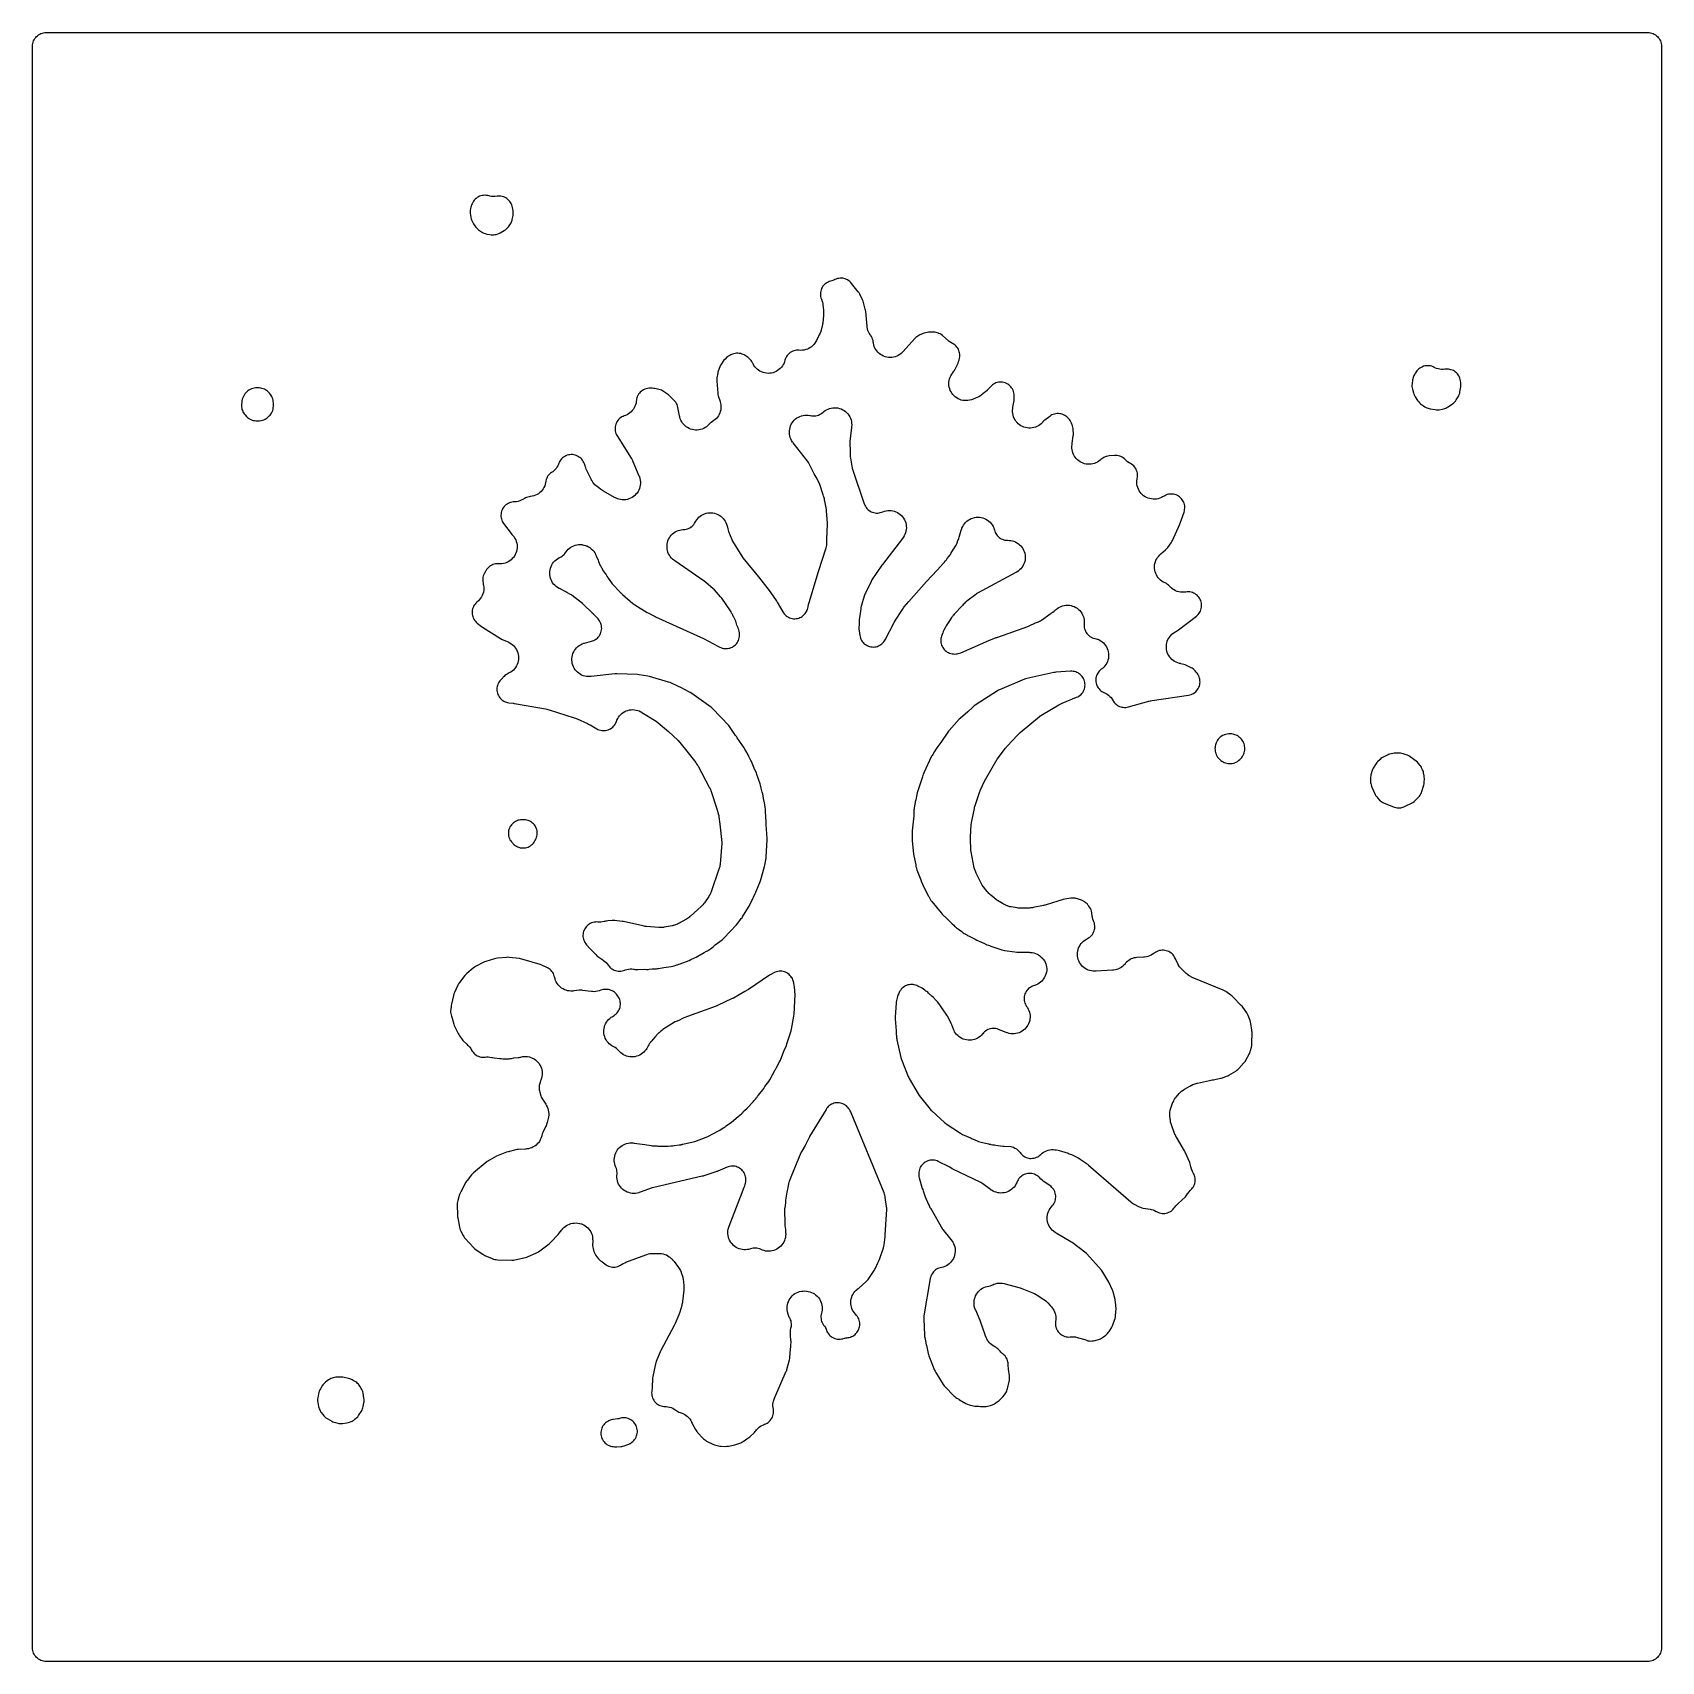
# Model space of a CAD drawing. Header units: millimetres. Extents: x 0 to 300, y 0 to 300.
import ezdxf

# ---------------------------------------------------------------- set-up
doc = ezdxf.new("R2010")
doc.units = ezdxf.units.MM
doc.layers.add('CUT', color=7, linetype='CONTINUOUS')

msp = doc.modelspace()

# ---------------------------------------------------------------- linework, layer by layer
at = {"layer": 'CUT'}
for points in [[(0.0431, 298.6041), (0.1479, 298.8256), (0.2738, 299.0358), (0.4198, 299.2326), (0.5844, 299.4142), (0.7659, 299.5787), (0.9627, 299.7247), (1.1729, 299.8507), (1.3944, 299.9554), (1.6252, 300.038), (1.8629, 300.0975), (2.1053, 300.1335), (2.4114, 300.1485), (297.5886, 300.1485), (297.8947, 300.1335), (298.1371, 300.0975), (298.3748, 300.038), (298.6056, 299.9554), (298.8271, 299.8507), (299.0373, 299.7247), (299.2341, 299.5787), (299.4156, 299.4142), (299.5802, 299.2326), (299.7262, 299.0358), (299.8521, 298.8256), (299.9569, 298.6041), (300.0395, 298.3734), (300.099, 298.1357), (300.135, 297.8933), (300.15, 297.5872), (300.15, 297.0119), (300.15, 2.4114), (300.1369, 2.1453), (300.135, 2.1054), (300.135, 2.1053), (300.099, 1.8629), (300.0395, 1.6252), (299.9569, 1.3944), (299.8521, 1.1729), (299.7262, 0.9627), (299.5802, 0.7659), (299.4156, 0.5844), (299.2341, 0.4198), (299.0373, 0.2738), (298.8271, 0.1479), (298.6056, 0.0431), (298.3748, -0.0395), (298.1371, -0.099), (297.8947, -0.135), (297.5886, -0.15), (297.0775, -0.15), (3, -0.15), (2.4114, -0.15), (2.1053, -0.135), (1.8629, -0.099), (1.6252, -0.0395), (1.3944, 0.0431), (1.1729, 0.1479), (0.9627, 0.2738), (0.7659, 0.4198), (0.5844, 0.5844), (0.4198, 0.7659), (0.2738, 0.9627), (0.1479, 1.1729), (0.0431, 1.3944), (-0.0395, 1.6252), (-0.099, 1.8629), (-0.135, 2.1053), (-0.15, 2.4114), (-0.15, 297.5872), (-0.135, 297.8933), (-0.099, 298.1357), (-0.0395, 298.3734)], [(83.2234, 270.1485), (82.9785, 270.1365), (82.7359, 270.1005), (82.498, 270.041), (82.2671, 269.9584), (82.0453, 269.8535), (81.835, 269.7275), (81.6379, 269.5815), (81.4562, 269.4168), (81.2914, 269.2351), (81.1453, 269.0382), (81.0191, 268.8279), (80.8767, 268.5617), (80.7808, 268.3617), (80.7031, 268.154), (80.644, 267.9402), (80.6042, 267.722), (80.5499, 267.3259), (80.5276, 267.0561), (80.5348, 266.7853), (80.5711, 266.517), (80.6617, 266.043), (80.7138, 265.8243), (80.7853, 265.6112), (80.8757, 265.4053), (81.1162, 264.9182), (81.239, 264.6983), (81.3833, 264.4918), (81.5476, 264.3008), (81.8718, 263.9605), (82.0461, 263.7944), (82.2355, 263.6458), (82.4383, 263.5161), (82.8222, 263.296), (83.0653, 263.1737), (83.3202, 263.0785), (83.584, 263.0116), (84.1393, 262.9026), (84.3696, 262.8684), (84.602, 262.8558), (84.8347, 262.8649), (85.0654, 262.8955), (85.2923, 262.9475), (85.516, 263.0099), (85.7951, 263.1058), (86.061, 263.2339), (86.7922, 263.641), (87.0157, 263.7814), (87.2231, 263.9445), (87.4121, 264.1286), (87.5807, 264.3316), (87.8421, 264.6825), (87.9694, 264.8706), (88.0791, 265.0695), (88.1703, 265.2775), (88.2423, 265.493), (88.2943, 265.7141), (88.4256, 266.4125), (88.4573, 266.6362), (88.4687, 266.8619), (88.4596, 267.0877), (88.4301, 267.3118), (88.3205, 267.9292), (88.266, 268.1675), (88.1885, 268.3994), (88.0887, 268.6227), (87.9675, 268.8351), (87.8262, 269.0346), (87.6661, 269.2194), (87.4887, 269.3877), (87.2957, 269.5378), (87.089, 269.6684), (86.8705, 269.7781), (86.6423, 269.866), (86.4067, 269.9312), (86.1658, 269.973), (85.9219, 269.9911), (85.6775, 269.9853), (85.5209, 269.9662), (85.5208, 269.967), (85.1023, 269.9171), (84.7769, 269.9122), (84.4527, 269.9409), (84.1332, 270.003), (84.0111, 270.0402), (83.7724, 270.1002), (83.5289, 270.1364), (83.283, 270.1485)], [(81.1588, 194.374), (81.0581, 194.1505), (80.9797, 193.9182), (80.9245, 193.6794), (80.8929, 193.4363), (80.8853, 193.1912), (80.9017, 192.9466), (80.942, 192.7048), (81.0058, 192.4681), (81.0925, 192.2388), (81.2012, 192.019), (81.3309, 191.811), (81.4804, 191.6167), (81.6482, 191.4379), (81.8326, 191.2765), (82.5913, 190.6755), (82.8177, 190.5158), (86.1259, 188.4464), (86.43, 188.2842), (87.5107, 187.8002), (87.68, 187.7192), (87.7098, 187.704), (88.0089, 187.5323), (88.2647, 187.3492), (88.501, 187.1415), (88.7153, 186.9112), (88.9055, 186.6606), (89.0698, 186.3922), (89.2064, 186.1088), (89.314, 185.8132), (89.3915, 185.5083), (89.4381, 185.1971), (89.4535, 184.8829), (89.4373, 184.5687), (89.3899, 184.2577), (89.3116, 183.953), (89.2032, 183.6576), (89.0659, 183.3746), (88.901, 183.1067), (88.7101, 182.8566), (88.4952, 182.6268), (88.2584, 182.4196), (88.0021, 182.2372), (87.7289, 182.0813), (87.5374, 181.9961), (87.3274, 181.8906), (87.1282, 181.7659), (86.9416, 181.6229), (86.7692, 181.4631), (86.6127, 181.2878), (86.5182, 181.1715), (86.2779, 180.9291), (86.2763, 180.9277), (86.2779, 180.9259), (86.1803, 180.8369), (86.0172, 180.6562), (85.8725, 180.4605), (85.7475, 180.2516), (85.6434, 180.0316), (85.5612, 179.8024), (85.5017, 179.5664), (85.4654, 179.3257), (85.4527, 179.0826), (85.4637, 178.8395), (85.4983, 178.5985), (85.5561, 178.3621), (85.6367, 178.1324), (85.7392, 177.9116), (85.8627, 177.7019), (86.0061, 177.5051), (86.1679, 177.3233), (86.3466, 177.158), (86.5405, 177.0109), (86.7478, 176.8833), (86.9665, 176.7765), (87.1946, 176.6915), (87.4299, 176.6291), (87.6701, 176.5898), (88.4245, 176.504), (88.5386, 176.4893), (88.6161, 176.478), (88.7298, 176.4598), (94.437, 175.4528), (94.6795, 175.4017), (94.8428, 175.3616), (95.0814, 175.2946), (99.7121, 173.8273), (99.9199, 173.7547), (100.0595, 173.7012), (100.2626, 173.6165), (102.1834, 172.7489), (102.3587, 172.6641), (102.4763, 172.6035), (102.647, 172.5098), (103.8694, 171.7965), (104.0846, 171.6846), (104.3095, 171.5941), (104.5422, 171.5258), (104.7805, 171.4803), (105.0219, 171.4582), (105.2645, 171.4595), (105.5057, 171.4843), (105.7434, 171.5324), (105.9753, 171.6033), (106.1993, 171.6964), (106.4132, 171.8107), (106.615, 171.9452), (106.8028, 172.0986), (106.9749, 172.2695), (107.1296, 172.4562), (107.2655, 172.6571), (107.3813, 172.8702), (107.4759, 173.0935), (107.5902, 173.4046), (107.7243, 173.6821), (107.885, 173.9451), (108.0706, 174.1911), (108.2794, 174.4178), (108.5094, 174.623), (108.7583, 174.8046), (109.0239, 174.961), (109.3035, 175.0907), (109.5944, 175.1924), (109.8939, 175.2651), (110.1991, 175.3081), (110.507, 175.3211), (110.8147, 175.3039), (111.1193, 175.2566), (111.4178, 175.1797), (111.7073, 175.074), (112.0117, 174.9277), (112.0406, 174.912), (112.2, 174.8204), (114.8253, 173.2246), (117.0908, 171.2851), (118.8282, 169.7167), (118.8833, 169.6647), (118.8905, 169.6563), (120.2403, 167.9923), (122.1088, 165.5675), (122.1996, 165.4445), (122.2154, 165.4221), (122.3817, 165.1655), (122.3957, 165.142), (122.4708, 165.0088), (124.595, 161.0586), (124.6705, 160.9104), (124.6835, 160.8836), (124.8144, 160.5778), (124.8249, 160.55), (124.8801, 160.393), (125.9746, 157.0446), (126.2622, 156.1456), (126.2715, 156.1137), (126.3458, 155.7849), (126.3513, 155.7539), (126.3779, 155.5802), (126.5569, 154.1939), (126.921, 150.8301), (126.9154, 150.7266), (126.6037, 146.8462), (126.5873, 146.6853), (126.5837, 146.6566), (126.5345, 146.3633), (126.4601, 146.0753), (126.4517, 146.0476), (126.4012, 145.8939), (124.9403, 141.7506), (124.8845, 141.6025), (124.8739, 141.5762), (124.7544, 141.3109), (124.6129, 141.0566), (124.598, 141.0325), (124.5125, 140.8993), (123.7218, 139.7243), (123.6329, 139.5978), (123.6165, 139.5755), (123.4389, 139.3535), (123.2436, 139.1469), (123.2238, 139.1276), (123.1108, 139.022), (121.1226, 137.2388), (120.9655, 137.1055), (120.9368, 137.0825), (120.6017, 136.8427), (120.5707, 136.823), (120.3938, 136.7173), (118.9136, 135.887), (118.7346, 135.7928), (118.7022, 135.7769), (118.3603, 135.631), (118.0048, 135.5228), (117.9697, 135.5142), (117.7721, 135.4712), (116.3173, 135.1952), (116.1494, 135.1672), (116.1193, 135.1629), (115.8078, 135.1327), (115.4948, 135.1309), (115.4644, 135.1321), (115.2945, 135.1427), (113.046, 135.3341), (112.7931, 135.3643), (112.6223, 135.3906), (112.372, 135.4379), (108.7888, 136.2422), (108.5291, 136.2863), (107.1941, 136.4409), (106.9435, 136.4573), (106.6925, 136.4484), (105.9117, 136.3813), (105.6792, 136.3503), (105.4507, 136.2977), (105.2873, 136.2519), (105.2543, 136.2435), (104.9113, 136.175), (104.5936, 136.1445), (104.2745, 136.1464), (104.0887, 136.1664), (103.8465, 136.1807), (103.6041, 136.1714), (103.3637, 136.1387), (103.1276, 136.0829), (102.898, 136.0044), (102.6772, 135.904), (102.4671, 135.7827), (102.2697, 135.6416), (102.087, 135.482), (101.9205, 135.3055), (101.772, 135.1137), (101.6428, 134.9084), (101.534, 134.6915), (101.4469, 134.4651), (101.382, 134.2313), (101.3401, 133.9924), (101.3216, 133.7505), (101.3266, 133.5079), (101.3551, 133.267), (101.4069, 133.03), (101.4813, 132.7991), (101.5778, 132.5765), (101.6954, 132.3643), (101.833, 132.1645), (101.9893, 131.979), (102.609, 131.3122), (102.6672, 131.2282), (102.8261, 131.0408), (103.0027, 130.87), (103.0953, 130.789), (103.6891, 130.1499), (103.8813, 129.9641), (104.0923, 129.7998), (104.7909, 129.3136), (104.9526, 129.1895), (104.9587, 129.1855), (104.9986, 129.1594), (105.073, 129.1116), (105.1001, 129.0934), (105.369, 128.8918), (105.5952, 128.685), (105.8003, 128.4571), (106.0358, 128.1375), (106.0375, 128.1388), (106.122, 128.0242), (106.2875, 127.841), (106.4702, 127.675), (106.6684, 127.5279), (106.8801, 127.401), (107.1033, 127.2956), (107.3358, 127.2127), (107.5754, 127.1531), (107.8196, 127.1175), (108.0662, 127.1061), (108.3127, 127.1191), (108.5567, 127.1564), (108.7959, 127.2175), (109.0278, 127.3019), (109.0902, 127.3282), (109.3861, 127.4197), (109.6896, 127.4816), (109.9976, 127.5134), (110.3074, 127.5147), (110.6453, 127.4828), (110.678, 127.4781), (110.8905, 127.442), (110.8907, 127.4435), (111.1459, 127.4092), (111.4413, 127.4047), (112.6999, 127.4598), (113.0138, 127.437), (113.258, 127.4312), (113.5017, 127.4493), (114.0728, 127.5199), (114.9032, 127.5563), (115.0883, 127.5713), (115.2718, 127.6), (116.2296, 127.7866), (117.608, 127.957), (117.8851, 128.0073), (118.1549, 128.0884), (118.6316, 128.2616), (118.7412, 128.2887), (118.9781, 128.3734), (119.2469, 128.4851), (120.8996, 129.0856), (121.2271, 129.2319), (121.8572, 129.5697), (122.1988, 129.7117), (122.4972, 129.8597), (123.6531, 130.5325), (124.1237, 130.7848), (124.2908, 130.8829), (124.4497, 130.9936), (124.4648, 131.0049), (124.8589, 131.2343), (125.0946, 131.39), (125.3113, 131.5713), (125.7141, 131.949), (126.9573, 132.8884), (127.1162, 133.0191), (127.2639, 133.1625), (129.6272, 135.654), (129.8587, 135.9369), (130.222, 136.4538), (130.5142, 136.788), (130.6467, 136.9531), (130.7647, 137.1288), (131.8566, 138.9133), (131.9702, 139.1202), (132.4714, 140.1455), (132.5704, 140.3269), (132.6648, 140.5187), (132.7626, 140.7412), (133.0985, 141.4283), (133.2125, 141.7013), (133.3199, 142.0086), (133.9424, 143.4243), (134.0603, 143.7531), (134.8033, 146.3925), (134.8617, 146.6525), (135.0776, 147.9268), (135.1094, 148.2164), (135.267, 151.2961), (135.2668, 151.5567), (135.1273, 154.1761), (135.1273, 154.5448), (135.1181, 154.7584), (135.061, 155.4225), (134.9933, 156.6939), (134.9583, 156.9982), (134.8948, 157.356), (134.8569, 157.7967), (134.7995, 158.1557), (134.6093, 158.9635), (134.4567, 159.8228), (134.3871, 160.1129), (134.1723, 160.8195), (134.0316, 161.4168), (133.9667, 161.6438), (133.3817, 163.3757), (133.2878, 163.6131), (132.8579, 164.5559), (132.3736, 165.7329), (132.2754, 165.9432), (131.8911, 166.6756), (131.7557, 166.9725), (131.5888, 167.2797), (131.5067, 167.4085), (131.1817, 168.0279), (131.035, 168.2724), (129.7564, 170.1523), (129.631, 170.3488), (129.473, 170.5693), (129.4718, 170.5707), (128.4587, 172.0602), (128.3344, 172.2275), (128.1965, 172.384), (125.1812, 175.5304), (125.0157, 175.6879), (124.8365, 175.8298), (121.3821, 178.3158), (121.0904, 178.4967), (119.2514, 179.4692), (119.2205, 179.4852), (119.2148, 179.4882), (119.0826, 179.5509), (117.3747, 180.3013), (117.0803, 180.4092), (113.6161, 181.4373), (113.2724, 181.5134), (111.669, 181.7517), (111.3876, 181.7774), (107.5473, 181.9099), (107.1924, 181.8969), (102.8521, 181.4277), (102.6659, 181.4122), (102.6326, 181.4103), (102.2893, 181.4075), (101.9773, 181.4362), (101.6698, 181.4958), (101.3697, 181.5856), (101.08, 181.7049), (100.8037, 181.8524), (100.5433, 182.0267), (100.3017, 182.226), (100.081, 182.4483), (99.8836, 182.6915), (99.7113, 182.9532), (99.5659, 183.2306), (99.4489, 183.5212), (99.3613, 183.822), (99.3042, 184.13), (99.2779, 184.4421), (99.2828, 184.7553), (99.3189, 185.0665), (99.3857, 185.3726), (99.4827, 185.6704), (99.6088, 185.9572), (99.7628, 186.23), (99.9432, 186.4861), (100.1482, 186.7229), (100.3757, 186.9383), (100.6235, 187.1299), (100.8892, 187.2959), (101.1701, 187.4346), (101.4915, 187.5553), (101.5233, 187.5655), (101.6175, 187.593), (102.8745, 187.9183), (103.1093, 187.9916), (103.3358, 188.0876), (103.5518, 188.2054), (103.5847, 188.2278), (103.5887, 188.23), (103.6545, 188.2754), (103.7551, 188.3439), (103.7605, 188.3484), (103.7908, 188.3692), (103.9782, 188.5275), (104.1492, 188.7034), (104.3022, 188.8953), (104.4356, 189.1012), (104.5482, 189.3192), (104.6389, 189.5472), (104.7068, 189.783), (104.7512, 190.0242), (104.7718, 190.2687), (104.7683, 190.5141), (104.7408, 190.7579), (104.6895, 190.9978), (104.615, 191.2316), (104.5179, 191.4569), (104.3992, 191.6716), (104.26, 191.8737), (104.1016, 192.0611), (103.8235, 192.3594), (103.7771, 192.4078), (103.7665, 192.4185), (103.7315, 192.4534), (103.3261, 192.8494), (103.2648, 192.9153), (103.1033, 193.0737), (103.0213, 193.1471), (101.4163, 194.715), (101.2075, 194.8974), (99.359, 196.3402), (99.1881, 196.4624), (99.0074, 196.5699), (98.364, 196.9169), (98.138, 197.0556), (97.9347, 197.1484), (97.2316, 197.5275), (97.1567, 197.5663), (97.1462, 197.5715), (97.1083, 197.59), (97.0984, 197.5946), (97.0886, 197.6), (96.9446, 197.6699), (96.915, 197.6852), (96.6188, 197.8575), (96.3654, 198.0406), (96.1315, 198.248), (95.9194, 198.4777), (95.7311, 198.7272), (95.5685, 198.9942), (95.4333, 199.2761), (95.3266, 199.5699), (95.2497, 199.8729), (95.2033, 200.1821), (95.1878, 200.4943), (95.2033, 200.8066), (95.2498, 201.1157), (95.3268, 201.4187), (95.4334, 201.7126), (95.5687, 201.9944), (95.7313, 202.2614), (95.9196, 202.5109), (96.1318, 202.7405), (96.3657, 202.9479), (96.6191, 203.131), (96.8894, 203.2881), (97.0708, 203.3707), (97.2929, 203.4855), (97.5024, 203.6219), (97.6973, 203.7785), (97.8755, 203.9538), (98.0353, 204.146), (98.1752, 204.3533), (98.2086, 204.4086), (98.3944, 204.6562), (98.6056, 204.8859), (98.8179, 205.0753), (99.0558, 205.2494), (99.3262, 205.4085), (99.6111, 205.54), (99.9076, 205.6423), (100.2129, 205.7146), (100.5239, 205.7561), (100.8375, 205.7665), (101.1505, 205.7455), (101.1858, 205.7396), (101.2188, 205.7246), (101.4511, 205.6452), (101.5201, 205.6254), (101.759, 205.5692), (101.9307, 205.5463), (102.0555, 205.4984), (102.3358, 205.3574), (102.6006, 205.1892), (102.8474, 204.9954), (103.1403, 204.7138), (103.1416, 204.7151), (103.2417, 204.6185), (103.2949, 204.5763), (103.4739, 204.321), (103.5438, 204.1968), (103.5547, 204.1587), (103.6474, 203.9273), (103.715, 203.7802), (103.8161, 203.545), (104.0994, 202.8639), (104.2003, 202.6502), (104.2024, 202.6462), (104.512, 201.9259), (104.5913, 201.7588), (104.6827, 201.5979), (104.7781, 201.4438), (104.8402, 201.3021), (104.9458, 201.0892), (105.0711, 200.8873), (105.5744, 200.1565), (105.7137, 199.9313), (105.8997, 199.6697), (105.9646, 199.5899), (106.5831, 198.6918), (106.7016, 198.5335), (106.8322, 198.3851), (108.107, 197.0474), (108.2033, 196.9422), (108.2546, 196.8925), (108.4135, 196.7257), (108.5998, 196.5493), (110.5438, 194.889), (110.6961, 194.7688), (110.8572, 194.6609), (113.1636, 193.2417), (113.4376, 193.0957), (114.0174, 192.8316), (114.5388, 192.5434), (114.5707, 192.526), (114.5765, 192.5229), (114.714, 192.4548), (123.5277, 188.422), (126.3138, 186.9466), (126.5634, 186.8315), (126.7656, 186.7515), (126.9938, 186.6736), (127.2285, 186.6181), (127.4674, 186.5854), (127.7084, 186.576), (127.9491, 186.5898), (128.1874, 186.6267), (128.4211, 186.6864), (128.6479, 186.7683), (128.8657, 186.8718), (129.0726, 186.9957), (129.2665, 187.1389), (129.4458, 187.3002), (129.6087, 187.4781), (129.7537, 187.6707), (129.8794, 187.8765), (129.9848, 188.0934), (130.0688, 188.3195), (130.1306, 188.5526), (130.1696, 188.7905), (130.1855, 189.0311), (130.1782, 189.2722), (130.1595, 189.5099), (130.1221, 189.7862), (130.0543, 190.0566), (130.0268, 190.13), (130.0119, 190.1854), (129.9323, 190.4004), (129.7091, 190.9273), (129.5844, 191.3717), (129.492, 191.641), (129.3695, 191.8981), (129.1198, 192.3537), (129.0715, 192.4325), (128.9501, 192.7192), (128.8196, 192.983), (128.722, 193.1328), (128.7198, 193.1379), (128.6164, 193.3465), (128.4941, 193.5447), (126.9135, 195.8564), (126.7044, 196.1219), (125.5466, 197.4027), (125.3396, 197.6065), (123.9291, 198.8425), (123.6928, 199.0258), (118.2564, 202.7436), (118.1087, 202.85), (118.0827, 202.8696), (117.8262, 203.0844), (117.6122, 203.3021), (117.4203, 203.5396), (117.2524, 203.7945), (117.1099, 204.0645), (116.9943, 204.3471), (116.9067, 204.6395), (116.8478, 204.939), (116.8182, 205.2429), (116.8183, 205.5481), (116.8479, 205.852), (116.9069, 206.1515), (116.9946, 206.4439), (117.1102, 206.7264), (117.2527, 206.9964), (117.4207, 207.2513), (117.6127, 207.4887), (117.8267, 207.7063), (118.0608, 207.9022), (118.3129, 208.0745), (118.5804, 208.2215), (118.8609, 208.3419), (119.1518, 208.4345), (119.4503, 208.4985), (119.7536, 208.5332), (119.8545, 208.535), (120.0982, 208.551), (120.3392, 208.5908), (120.5752, 208.6539), (120.8038, 208.7397), (121.023, 208.8474), (121.2307, 208.976), (121.4248, 209.1243), (121.6035, 209.2908), (121.7652, 209.4739), (121.9081, 209.672), (122.0311, 209.883), (122.1197, 210.0537), (122.2896, 210.3143), (122.4844, 210.5569), (122.7023, 210.7791), (122.941, 210.9786), (123.1983, 211.1535), (123.4717, 211.3022), (123.7583, 211.4232), (124.0556, 211.5152), (124.3604, 211.5774), (124.6699, 211.6091), (124.9811, 211.6101), (125.2908, 211.5804), (125.5961, 211.5202), (125.8939, 211.4301), (126.1813, 211.3111), (126.4556, 211.1642), (126.7141, 210.9909), (126.9541, 210.793), (127.1734, 210.5722), (127.3698, 210.3309), (127.5414, 210.0714), (127.6866, 209.7962), (127.8038, 209.508), (127.9004, 209.1809), (127.9082, 209.1487), (127.9475, 208.9673), (128.0079, 208.6503), (128.0652, 208.4131), (128.1454, 208.1826), (128.7368, 206.7171), (128.8201, 206.5326), (128.9181, 206.3555), (130.5977, 203.5886), (130.8076, 203.2933), (133.6632, 199.838), (135.6469, 197.2765), (136.8454, 195.617), (136.9652, 195.4408), (137.0431, 195.3188), (137.1527, 195.1361), (138.1517, 193.3577), (138.2816, 193.1509), (138.431, 192.9578), (138.5985, 192.7801), (138.7826, 192.6197), (138.9814, 192.4779), (139.1931, 192.3563), (139.4157, 192.2558), (139.647, 192.1776), (139.8849, 192.1223), (140.127, 192.0905), (140.371, 192.0824), (140.6147, 192.0982), (140.8557, 192.1377), (141.0916, 192.2005), (141.3204, 192.2861), (141.5396, 192.3935), (141.7474, 192.5218), (141.9416, 192.6698), (142.1205, 192.836), (142.2823, 193.0189), (142.4255, 193.2167), (142.5487, 193.4275), (142.584, 193.504), (142.6204, 193.5707), (142.7176, 193.8007), (142.7914, 194.0393), (142.8411, 194.284), (142.9082, 194.7275), (142.9155, 194.761), (142.9499, 194.8996), (143.0062, 195.1023), (144.768, 200.8152), (146.1482, 205.1426), (146.2143, 205.3945), (146.2538, 205.6519), (146.2664, 205.912), (146.2628, 206.8318), (146.3865, 209.4689), (146.3833, 209.7581), (146.2332, 211.935), (146.1909, 212.2519), (145.8961, 213.7307), (145.8695, 213.9395), (145.8295, 214.1686), (145.7683, 214.3931), (145.7189, 214.5459), (145.6783, 214.6937), (145.5921, 214.9382), (144.99, 216.8008), (144.8578, 217.1286), (144.3297, 218.2105), (144.1517, 218.5175), (143.9734, 218.7803), (143.0388, 220.6466), (142.9164, 220.8633), (142.7731, 221.0667), (140.1029, 224.4829), (139.9918, 224.6324), (139.9727, 224.6596), (139.7896, 224.949), (139.6496, 225.2282), (139.538, 225.5199), (139.4559, 225.8212), (139.4041, 226.1292), (139.3831, 226.4409), (139.3932, 226.753), (139.4341, 227.0627), (139.5056, 227.3667), (139.6068, 227.6622), (139.7369, 227.9461), (139.8945, 228.2158), (140.0781, 228.4685), (140.2858, 228.7017), (140.5156, 228.9132), (140.7653, 229.1008), (141.0324, 229.2628), (141.3142, 229.3974), (141.608, 229.5034), (141.9108, 229.5798), (142.2198, 229.6257), (142.5318, 229.6408), (142.8437, 229.6248), (143.1525, 229.578), (143.2597, 229.5507), (143.5038, 229.5012), (143.7516, 229.4762), (144.0006, 229.4761), (144.2485, 229.5007), (144.4926, 229.5498), (144.7307, 229.623), (144.9602, 229.7195), (145.1791, 229.8384), (145.385, 229.9785), (145.576, 230.1383), (145.7069, 230.2595), (145.9547, 230.4471), (146.2198, 230.6093), (146.4997, 230.7445), (146.7915, 230.8515), (147.0925, 230.9291), (147.3996, 230.9766), (147.71, 230.9936), (148.0205, 230.9798), (148.3281, 230.9355), (148.6299, 230.861), (148.9228, 230.7571), (149.204, 230.6248), (149.4708, 230.4654), (149.7206, 230.2804), (149.9509, 230.0716), (150.1594, 229.8412), (150.3442, 229.5913), (150.5034, 229.3243), (150.6355, 229.043), (150.7391, 228.75), (150.8134, 228.4482), (150.8575, 228.1405), (150.8709, 227.83), (150.8521, 227.4898), (150.844, 227.4129), (150.8342, 227.3296), (150.6428, 225.8334), (150.6371, 225.7493), (150.5167, 224.8347), (150.4959, 224.5645), (150.5045, 224.2936), (150.5952, 223.2409), (150.595, 223.0423), (150.6039, 222.8937), (150.5987, 222.1658), (150.6074, 221.9391), (150.6366, 221.7142), (150.9636, 219.8587), (151.0044, 219.6702), (151.0596, 219.4854), (153.1833, 213.2601), (153.2745, 213.0306), (153.3879, 212.8112), (153.5224, 212.604), (153.6766, 212.4112), (153.8492, 212.2345), (154.0383, 212.0757), (154.2422, 211.9363), (154.4588, 211.8177), (154.6861, 211.7211), (154.9218, 211.6473), (155.1636, 211.5972), (155.4092, 211.5712), (155.6561, 211.5695), (155.902, 211.5923), (156.1445, 211.6391), (156.3812, 211.7097), (156.6054, 211.8015), (156.9001, 211.9055), (157.2014, 211.9794), (157.5084, 212.0233), (157.8183, 212.0367), (158.128, 212.0196), (158.4346, 211.972), (158.7349, 211.8944), (159.0261, 211.7876), (159.3054, 211.6527), (159.57, 211.4908), (159.8175, 211.3038), (160.0452, 211.0932), (160.2511, 210.8612), (160.4332, 210.6101), (160.5897, 210.3422), (160.7189, 210.0603), (160.8198, 209.767), (160.8913, 209.4651), (160.9327, 209.1577), (160.9437, 208.8477), (160.924, 208.5382), (160.8739, 208.232), (160.7939, 207.9323), (160.6848, 207.642), (160.5476, 207.3638), (160.3679, 207.0751), (160.3491, 207.048), (160.24, 206.8986), (156.517, 202.057), (156.5002, 202.0348), (156.4971, 202.0308), (156.4289, 201.9354), (154.6038, 199.2532), (154.425, 198.9455), (153.3884, 196.8266), (153.306, 196.6393), (153.2393, 196.4458), (153.1163, 196.0357), (153.1063, 196.0121), (153.0464, 195.8364), (152.748, 194.8414), (152.7169, 194.7034), (152.6245, 194.3951), (152.5653, 194.1551), (152.5301, 193.9105), (152.4482, 193.0364), (152.27, 191.8666), (152.2454, 191.6303), (152.2434, 191.3927), (152.253, 191.1459), (152.2481, 191.0644), (152.2525, 190.9484), (152.2057, 190.4489), (152.1957, 190.1458), (152.2225, 189.8438), (152.3499, 188.9968), (152.3973, 188.7602), (152.4672, 188.5293), (152.5591, 188.3062), (152.672, 188.093), (152.805, 187.8917), (152.9567, 187.7041), (153.1259, 187.5321), (153.3108, 187.3771), (153.5098, 187.2407), (153.721, 187.1241), (153.9425, 187.0284), (154.1722, 186.9545), (154.4079, 186.9031), (154.6475, 186.8747), (154.8887, 186.8694), (155.1293, 186.8875), (155.367, 186.9287), (155.5997, 186.9926), (155.8251, 187.0786), (156.0412, 187.1859), (156.2459, 187.3136), (156.4374, 187.4604), (156.6138, 187.625), (156.7735, 187.8058), (156.915, 188.0012), (157.0371, 188.2093), (158.7095, 191.4049), (158.7896, 191.5499), (158.8462, 191.6474), (158.9327, 191.7889), (160.2099, 193.779), (160.3325, 193.9584), (160.4192, 194.0777), (160.552, 194.2497), (161.4018, 195.2867), (164.676, 198.9666), (166.5993, 201.0499), (167.7878, 202.3226), (167.8086, 202.3452), (167.8125, 202.3494), (167.8968, 202.4469), (167.9593, 202.523), (168.1852, 202.7677), (168.3155, 202.9207), (168.433, 203.0836), (168.4892, 203.1686), (168.7997, 203.5469), (169.011, 203.8466), (169.0653, 203.9371), (169.1797, 204.1504), (169.2045, 204.2099), (169.4755, 204.607), (169.6467, 204.8982), (169.6853, 204.9755), (170.0133, 205.4709), (170.1278, 205.6618), (170.2248, 205.8621), (170.3036, 206.0703), (170.4396, 206.4838), (170.5337, 206.672), (170.6282, 206.8854), (170.7024, 207.1066), (171.0739, 208.4137), (171.1176, 208.5467), (171.1803, 208.7225), (171.1923, 208.7536), (171.3313, 209.0673), (171.4859, 209.3394), (171.6668, 209.5949), (171.8722, 209.831), (172.1001, 210.0456), (172.3482, 210.2364), (172.614, 210.4017), (172.8949, 210.5397), (173.1882, 210.6491), (173.4908, 210.7288), (173.7999, 210.778), (174.1124, 210.7963), (174.4251, 210.7834), (174.735, 210.7394), (175.039, 210.6649), (175.3341, 210.5605), (175.6173, 210.4274), (175.8859, 210.2667), (176.1372, 210.0801), (176.3687, 209.8694), (176.5782, 209.6368), (176.7634, 209.3845), (176.9227, 209.1151), (177.0543, 208.8311), (177.1571, 208.5355), (177.1762, 208.456), (177.2424, 208.228), (177.3299, 208.0073), (177.438, 207.7959), (177.5657, 207.5957), (177.7117, 207.4085), (177.8749, 207.236), (178.0537, 207.0798), (178.2465, 206.9412), (178.4516, 206.8216), (178.6671, 206.7219), (178.8911, 206.6432), (179.1216, 206.586), (179.3564, 206.551), (179.5935, 206.5384), (179.8777, 206.5368), (180.1836, 206.505), (180.485, 206.4436), (180.7789, 206.3529), (181.0626, 206.234), (181.3333, 206.088), (181.5884, 205.9162), (181.8255, 205.7203), (182.0424, 205.5022), (182.2369, 205.2639), (182.4072, 205.0078), (182.5516, 204.7363), (182.6689, 204.4519), (182.7578, 204.1575), (182.8175, 203.8557), (182.8475, 203.5496), (182.8474, 203.2421), (182.8173, 202.936), (182.7574, 202.6343), (182.6683, 202.3399), (182.5509, 202.0556), (182.4063, 201.7841), (182.2359, 201.5281), (182.0413, 201.29), (181.8243, 201.0719), (181.5871, 200.8762), (181.3073, 200.688), (181.2793, 200.6711), (181.12, 200.5801), (174.0644, 196.7781), (173.8928, 196.6766), (173.7298, 196.5618), (172.0974, 195.311), (171.9448, 195.1842), (171.8028, 195.0457), (171.6044, 194.8362), (171.5855, 194.8219), (171.4193, 194.6837), (171.2656, 194.5316), (169.7655, 192.9132), (169.6419, 192.7693), (169.6258, 192.7473), (169.5925, 192.7122), (169.4222, 192.5124), (169.2739, 192.2959), (168.9244, 191.7236), (168.4002, 190.9502), (168.2756, 190.746), (168.1711, 190.5309), (168.1126, 190.3942), (167.8754, 190.0057), (167.7436, 189.76), (167.64, 189.5011), (167.43, 188.8778), (167.3643, 188.6468), (167.3211, 188.4106), (167.3008, 188.1714), (167.3035, 187.9313), (167.3293, 187.6925), (167.3778, 187.4574), (167.4486, 187.2279), (167.5412, 187.0064), (167.6546, 186.7947), (167.7877, 186.5949), (167.9394, 186.4088), (168.1083, 186.2381), (168.2928, 186.0843), (168.4911, 185.949), (168.7016, 185.8334), (168.9221, 185.7385), (169.1508, 185.6651), (169.3854, 185.6141), (169.6239, 185.5857), (169.8639, 185.5804), (170.1034, 185.5982), (170.34, 185.6388), (170.5043, 185.6752), (170.7368, 185.7386), (170.962, 185.8241), (176.1589, 188.0885), (177.4999, 188.5952), (177.6306, 188.6446), (177.7555, 188.6918), (177.7825, 188.702), (183.339, 190.6732), (183.5889, 190.7774), (184.7253, 191.3252), (185.2976, 191.5415), (185.4917, 191.6243), (185.6781, 191.7232), (185.8555, 191.8375), (187.664, 193.1138), (187.7057, 193.1466), (187.9478, 193.3143), (188.1701, 193.4878), (188.4, 193.6889), (188.4564, 193.7317), (188.4576, 193.7326), (188.4764, 193.748), (188.5476, 193.8066), (188.6242, 193.8685), (188.9064, 194.0735), (189.1743, 194.2296), (189.4584, 194.3594), (189.754, 194.4603), (190.0582, 194.5314), (190.3679, 194.5719), (190.6802, 194.5816), (190.9918, 194.5602), (191.2998, 194.508), (191.6011, 194.4255), (191.8927, 194.3135), (192.1718, 194.1731), (192.4355, 194.0058), (192.6814, 193.8131), (192.9069, 193.5969), (193.1099, 193.3595), (193.2883, 193.103), (193.4404, 192.8302), (193.5646, 192.5436), (193.6474, 192.2849), (193.6731, 192.184), (193.6985, 192.0652), (193.7373, 191.8115), (193.7541, 191.5066), (193.7403, 191.1787), (193.722, 190.9754), (193.7245, 190.7267), (193.7517, 190.4796), (193.8032, 190.2364), (193.8787, 189.9994), (193.9774, 189.7712), (194.0982, 189.5539), (194.24, 189.3496), (194.4014, 189.1605), (194.5808, 188.9883), (194.7764, 188.8348), (194.9863, 188.7015), (195.056, 188.6664), (195.2127, 188.5872), (195.4343, 188.5005), (195.6632, 188.4352), (196.1163, 188.3291), (196.2283, 188.292), (196.5135, 188.1652), (196.7847, 188.0107), (197.0392, 187.8301), (197.2745, 187.6252), (197.4884, 187.3979), (197.6787, 187.1506), (197.8436, 186.8856), (197.9814, 186.6056), (198.0907, 186.3133), (198.1706, 186.0116), (198.2201, 185.7035), (198.2389, 185.392), (198.2267, 185.0801), (198.1836, 184.771), (198.1101, 184.4677), (198.0069, 184.1732), (197.8751, 183.8904), (197.7158, 183.622), (197.5307, 183.3707), (197.3217, 183.139), (197.0907, 182.9292), (196.8724, 182.7673), (196.6859, 182.6145), (196.515, 182.4445), (196.3612, 182.2588), (196.2261, 182.0591), (196.1108, 181.8474), (196.0165, 181.6255), (195.9439, 181.3956), (195.8939, 181.1598), (195.8668, 180.9202), (195.8629, 180.6791), (195.8822, 180.4388), (195.9246, 180.2015), (195.9897, 179.9694), (196.0768, 179.7446), (196.1851, 179.5292), (196.3137, 179.3253), (196.4614, 179.1347), (196.6267, 178.9592), (196.8082, 178.8005), (197.0041, 178.6599), (197.2126, 178.5389), (197.3472, 178.4773), (197.3466, 178.476), (197.7126, 178.3079), (197.9811, 178.1508), (198.2327, 177.9679), (198.4651, 177.761), (198.6758, 177.5322), (198.863, 177.2837), (199.0723, 176.9396), (199.0745, 176.9409), (199.1384, 176.8355), (199.282, 176.6431), (199.4433, 176.4653), (199.621, 176.3039), (199.8133, 176.1602), (200.0186, 176.0357), (200.2348, 175.9314), (200.4601, 175.8483), (200.6922, 175.7872), (200.9292, 175.7487), (201.1687, 175.7331), (201.4087, 175.7405), (201.6468, 175.7709), (201.8809, 175.824), (205.6435, 176.8697), (205.8697, 176.9251), (206.0244, 176.9579), (206.2536, 176.9991), (212.9538, 177.9902), (213.1995, 178.0392), (213.4391, 178.1126), (213.6701, 178.2096), (213.8902, 178.3292), (214.0973, 178.4703), (214.2892, 178.6313), (214.464, 178.8108), (214.62, 179.0069), (214.7556, 179.2176), (214.8694, 179.4408), (214.9603, 179.6743), (215.0273, 179.9157), (215.0699, 180.1626), (215.0875, 180.4125), (215.08, 180.6629), (215.0475, 180.9114), (214.9903, 181.1553), (214.909, 181.3923), (214.8044, 181.6199), (214.6775, 181.8359), (214.5296, 182.0382), (214.394, 182.2054), (214.3683, 182.2405), (214.1797, 182.4689), (214.1338, 182.5182), (213.9749, 182.6745), (213.8026, 182.816), (213.6184, 182.9415), (213.4238, 183.0502), (212.6122, 183.457), (212.3541, 183.5687), (212.0852, 183.6506), (211.5604, 183.7788), (211.5049, 183.7917), (211.4971, 183.7934), (211.4692, 183.7994), (211.4663, 183.8), (211.3283, 183.8315), (211.289, 183.8412), (210.9646, 183.9389), (210.6788, 184.0565), (210.406, 184.2017), (210.1487, 184.3729), (209.9095, 184.5686), (209.6906, 184.7868), (209.4942, 185.0254), (209.3222, 185.2822), (209.1762, 185.5546), (209.0577, 185.84), (208.9677, 186.1357), (208.9072, 186.4387), (208.8768, 186.7463), (208.8767, 187.0553), (208.9069, 187.3629), (208.9671, 187.666), (209.0568, 187.9617), (209.1752, 188.2473), (209.3209, 188.5198), (209.4927, 188.7767), (209.6889, 189.0154), (209.9076, 189.2338), (210.1467, 189.4297), (210.4286, 189.6176), (210.4568, 189.6345), (210.6173, 189.7252), (210.7515, 189.7967), (210.9276, 189.9), (211.0947, 190.0174), (214.4073, 192.5522), (214.5951, 192.7111), (214.7663, 192.8877), (214.9194, 193.0803), (215.0528, 193.2869), (215.1652, 193.5057), (215.2556, 193.7345), (215.323, 193.971), (215.3669, 194.2131), (215.3868, 194.4582), (215.3825, 194.7042), (215.3541, 194.9485), (215.3018, 195.1888), (215.2261, 195.4229), (215.1278, 195.6484), (215.0078, 195.8631), (214.8673, 196.065), (214.7076, 196.2521), (214.5303, 196.4226), (214.3371, 196.5748), (214.1299, 196.7074), (213.9107, 196.8189), (213.6816, 196.9084), (213.4448, 196.9749), (213.2025, 197.0178), (212.9573, 197.0367), (212.7114, 197.0314), (212.4672, 197.0019), (212.4652, 197.0016), (212.1221, 196.9606), (211.807, 196.9547), (211.4929, 196.9803), (211.1829, 197.0373), (210.8802, 197.125), (210.5878, 197.2426), (210.3086, 197.3888), (210.0455, 197.5623), (209.7776, 197.7804), (209.7488, 197.8063), (209.6889, 197.8615), (209.2734, 198.2523), (209.0844, 198.4132), (208.8804, 198.5546), (208.6634, 198.6751), (208.3181, 198.8449), (208.0549, 199.0083), (207.809, 199.197), (207.5828, 199.4089), (207.3785, 199.6422), (207.1982, 199.8944), (207.0437, 200.1631), (206.9163, 200.4457), (206.8174, 200.7395), (206.7479, 201.0416), (206.7085, 201.3491), (206.6995, 201.659), (206.7211, 201.9682), (206.7731, 202.2739), (206.8549, 202.5729), (206.9657, 202.8624), (207.1045, 203.1396), (207.2699, 203.4018), (207.4603, 203.6464), (207.6945, 203.8927), (207.7184, 203.9155), (207.8553, 204.0397), (208.731, 204.7956), (208.9448, 205.0036), (209.1322, 205.2355), (209.7451, 206.0941), (209.8793, 206.3033), (209.992, 206.5247), (211.3393, 209.5329), (211.3544, 209.5673), (211.3571, 209.5736), (211.4149, 209.7207), (212.1327, 211.7314), (212.2026, 211.9618), (212.2501, 212.1979), (212.2746, 212.4374), (212.2759, 212.6782), (212.2541, 212.918), (212.2093, 213.1545), (212.142, 213.3857), (212.0528, 213.6093), (211.9424, 213.8233), (211.812, 214.0257), (211.6627, 214.2146), (211.4959, 214.3883), (211.3132, 214.5451), (211.1163, 214.6836), (210.9069, 214.8026), (210.6871, 214.9008), (210.4589, 214.9774), (210.2243, 215.0318), (209.9856, 215.0633), (209.745, 215.0717), (209.5046, 215.0569), (209.2668, 215.019), (209.0338, 214.9585), (208.8077, 214.8758), (208.5905, 214.7718), (208.1618, 214.5403), (207.9957, 214.4559), (207.9656, 214.4415), (207.6496, 214.3095), (207.3507, 214.2183), (207.0443, 214.1572), (206.7333, 214.1268), (206.4209, 214.1275), (206.11, 214.1591), (205.8038, 214.2214), (205.5053, 214.3138), (205.2175, 214.4354), (204.9431, 214.5849), (204.6849, 214.761), (204.4455, 214.9618), (204.2272, 215.1853), (204.0322, 215.4294), (203.8623, 215.6917), (203.7193, 215.9695), (203.6046, 216.2602), (203.5193, 216.5608), (203.4642, 216.8683), (203.44, 217.1799), (203.4468, 217.4923), (203.4845, 217.8024), (203.5174, 217.9493), (203.5598, 218.1951), (203.5774, 218.444), (203.5702, 218.6934), (203.5381, 218.9408), (203.4815, 219.1838), (203.401, 219.4199), (203.2974, 219.6469), (203.1717, 219.8623), (203.0251, 220.0642), (202.8591, 220.2505), (202.6754, 220.4192), (202.4757, 220.5689), (202.2622, 220.6979), (202.0029, 220.8373), (201.7318, 221.022), (201.4813, 221.2338), (201.3101, 221.4125), (201.1304, 221.5824), (200.9347, 221.7336), (200.7251, 221.8648), (200.5035, 221.9747), (200.2721, 222.0621), (200.0332, 222.1262), (199.7892, 222.1664), (199.5424, 222.1823), (199.2952, 222.1738), (198.3152, 222.0911), (198.0768, 222.0594), (197.8426, 222.005), (197.7969, 221.992), (197.5792, 221.9193), (197.369, 221.8268), (197.1682, 221.7155), (196.9785, 221.5863), (196.8015, 221.4401), (196.7161, 221.3629), (196.6915, 221.3416), (196.4276, 221.1356), (196.1698, 220.9718), (195.8973, 220.8339), (195.6127, 220.723), (195.3187, 220.6402), (195.0181, 220.5864), (194.7136, 220.562), (194.4082, 220.5672), (194.1048, 220.602), (193.8061, 220.6661), (193.5151, 220.7589), (193.2345, 220.8794), (192.9669, 221.0267), (192.7148, 221.1991), (192.4807, 221.3953), (192.2667, 221.6132), (192.0748, 221.8508), (191.9069, 222.1059), (191.7645, 222.3762), (191.649, 222.6589), (191.5615, 222.9515), (191.5028, 223.2513), (191.4734, 223.5553), (191.4737, 223.8607), (191.5064, 224.1939), (191.5141, 224.2458), (191.5197, 224.2823), (191.534, 224.3732), (191.5432, 224.437), (191.7194, 225.7775), (191.7382, 225.9917), (191.7385, 226.2067), (191.7102, 226.8908), (191.6847, 227.1579), (191.6308, 227.4206), (191.5491, 227.6761), (191.3635, 228.164), (191.2629, 228.3932), (191.14, 228.6111), (190.9959, 228.8156), (190.8321, 229.0048), (190.7081, 229.1342), (190.5328, 229.3003), (190.3423, 229.4487), (190.1383, 229.5781), (189.9228, 229.6872), (189.6978, 229.775), (189.4653, 229.8406), (189.2276, 229.8835), (188.9869, 229.9033), (188.7454, 229.8998), (188.5054, 229.8729), (188.269, 229.8231), (188.0386, 229.7506), (188.014, 229.7415), (187.7904, 229.6466), (187.5771, 229.5304), (187.3761, 229.3941), (186.4807, 228.7211), (186.2833, 228.5562), (186.1039, 228.3719), (186.0512, 228.3118), (186.0217, 228.2793), (185.7828, 228.0409), (185.5446, 227.8457), (185.2885, 227.6748), (185.0169, 227.5298), (184.7324, 227.412), (184.4378, 227.3225), (184.1358, 227.2624), (183.8295, 227.232), (183.5216, 227.2318), (183.2151, 227.2616), (182.913, 227.3213), (182.6183, 227.4102), (182.3336, 227.5276), (182.0618, 227.6722), (181.8054, 227.8427), (181.5669, 228.0375), (181.3486, 228.2546), (181.1526, 228.4921), (180.9808, 228.7475), (180.8347, 229.0186), (180.7159, 229.3026), (180.6254, 229.5969), (180.5641, 229.8987), (180.5327, 230.205), (180.5313, 230.5129), (180.5628, 230.8489), (180.5675, 230.8814), (180.598, 231.0624), (180.7868, 232.0365), (180.823, 232.2953), (180.832, 232.5565), (180.8198, 233.245), (180.8029, 233.4946), (180.7611, 233.7412), (180.6948, 233.9824), (180.6048, 234.2158), (180.4919, 234.4391), (180.3573, 234.6499), (180.2023, 234.8462), (180.0284, 235.0261), (179.8374, 235.1876), (179.6313, 235.3293), (179.412, 235.4497), (179.1818, 235.5475), (178.9429, 235.6219), (178.6978, 235.672), (178.449, 235.6973), (178.1988, 235.6977), (177.9499, 235.6731), (177.7047, 235.6237), (177.4656, 235.55), (177.2351, 235.4529), (177.0154, 235.3332), (176.8089, 235.1921), (176.6174, 235.0311), (176.443, 234.8517), (175.9918, 234.3387), (175.8606, 234.1971), (175.8366, 234.1724), (175.5533, 233.9104), (175.5268, 233.8883), (175.3754, 233.7686), (174.7487, 233.2986), (174.6081, 233.1982), (174.5826, 233.1808), (174.3121, 233.0145), (174.0274, 232.8737), (173.9991, 232.8613), (173.8394, 232.7957), (173.1426, 232.5278), (172.9681, 232.4656), (172.9367, 232.4553), (172.6085, 232.3651), (172.3024, 232.3127), (171.9926, 232.2908), (171.6822, 232.2996), (171.3741, 232.3389), (171.0714, 232.4084), (170.7771, 232.5074), (170.494, 232.635), (170.2248, 232.7899), (169.9722, 232.9706), (169.7387, 233.1753), (169.5265, 233.402), (169.3377, 233.6486), (169.1741, 233.9126), (169.0374, 234.1914), (168.9288, 234.4824), (168.8495, 234.7827), (168.8002, 235.0893), (168.7814, 235.3993), (168.7932, 235.7096), (168.8356, 236.0172), (168.9081, 236.3192), (169.01, 236.6125), (169.1404, 236.8944), (169.298, 237.162), (169.4988, 237.4369), (169.5222, 237.4659), (169.5771, 237.5309), (169.7073, 237.6989), (169.8227, 237.8774), (169.9226, 238.0651), (170.4675, 239.2035), (170.5796, 239.4788), (170.6583, 239.7655), (170.7345, 240.1257), (170.7728, 240.3618), (170.7883, 240.6006), (170.7809, 240.8397), (170.7507, 241.077), (170.6979, 241.3104), (170.6231, 241.5376), (170.5269, 241.7567), (170.4102, 241.9655), (170.2741, 242.1623), (170.1198, 242.3451), (169.9487, 242.5123), (169.7624, 242.6625), (169.5626, 242.7941), (169.3512, 242.906), (169.3491, 242.907), (169.1081, 243.0475), (168.8586, 243.2243), (168.8351, 243.2425), (168.706, 243.3475), (167.5776, 244.3079), (167.3846, 244.4566), (167.178, 244.5858), (166.9599, 244.6943), (166.8717, 244.7329), (166.6502, 244.8176), (166.4217, 244.8809), (166.1882, 244.9223), (165.9518, 244.9414), (165.7147, 244.938), (165.0188, 244.8949), (164.7539, 244.8643), (164.4939, 244.8056), (164.2415, 244.7196), (163.4549, 244.4038), (163.2463, 244.3087), (163.0473, 244.1948), (162.8595, 244.0633), (162.6845, 243.915), (162.5239, 243.7514), (160.3831, 241.3602), (160.2546, 241.2237), (160.231, 241.1999), (159.9767, 240.9674), (159.7247, 240.7796), (159.4552, 240.6178), (159.1708, 240.4837), (158.8745, 240.3788), (158.5692, 240.3039), (158.258, 240.2598), (157.9439, 240.2471), (157.6301, 240.2658), (157.3198, 240.3157), (157.0159, 240.3964), (156.7217, 240.507), (156.4399, 240.6464), (156.1735, 240.8132), (155.9251, 241.0058), (155.6972, 241.2223), (155.492, 241.4604), (155.3116, 241.7179), (155.1578, 241.992), (155.0321, 242.2802), (154.9358, 242.5794), (154.8699, 242.8868), (154.846, 243.1009), (154.802, 243.3653), (154.73, 243.6236), (154.6307, 243.8726), (154.5053, 244.1096), (154.3552, 244.3317), (154.2546, 244.4647), (154.102, 244.7104), (153.9727, 244.9692), (153.8676, 245.2387), (153.7878, 245.5167), (153.7286, 245.8281), (153.7243, 245.8587), (153.7038, 246.0299), (153.4437, 248.74), (153.4159, 248.9423), (153.3717, 249.1416), (153.0435, 250.3801), (152.9667, 250.6202), (152.8662, 250.8513), (152.3379, 251.9156), (152.2134, 252.1373), (152.0671, 252.3452), (150.8432, 253.9084), (150.6848, 254.0917), (150.5094, 254.2588), (150.3186, 254.4081), (150.1143, 254.5383), (149.8983, 254.6481), (149.6727, 254.7365), (149.4397, 254.8026), (149.2013, 254.8458), (148.9598, 254.8658), (148.7176, 254.8623), (148.4768, 254.8354), (148.2398, 254.7853), (148.0087, 254.7124), (147.7858, 254.6176), (147.7463, 254.5985), (147.5766, 254.5215), (147.5459, 254.5085), (147.2244, 254.3907), (146.9796, 254.3277), (146.7429, 254.2541), (146.5147, 254.1574), (146.2971, 254.0385), (146.0924, 253.8987), (145.9025, 253.7394), (145.7294, 253.562), (145.5746, 253.3683), (145.4399, 253.1603), (145.3263, 252.9399), (145.2352, 252.7094), (145.1673, 252.4709), (145.1234, 252.227), (145.1039, 251.9798), (145.1089, 251.732), (145.1385, 251.4859), (145.1922, 251.2439), (145.2697, 251.0084), (145.346, 250.8104), (145.3568, 250.7802), (145.4533, 250.4624), (145.5189, 250.1369), (145.5237, 250.105), (145.5465, 249.9257), (145.645, 248.9658), (145.6577, 248.8112), (145.6594, 248.7835), (145.6654, 248.4734), (145.6648, 248.4456), (145.6583, 248.2907), (145.5776, 247.0152), (145.5642, 246.8568), (145.5612, 246.8285), (145.5144, 246.5143), (145.509, 246.4863), (145.4756, 246.331), (145.2339, 245.3108), (145.1759, 245.095), (145.1644, 245.0569), (145.0105, 244.6376), (144.9945, 244.6011), (144.8991, 244.3991), (144.3691, 243.3585), (144.2836, 243.2003), (144.2677, 243.1724), (144.0902, 242.8936), (143.9046, 242.656), (143.6971, 242.4372), (143.4697, 242.2393), (143.2243, 242.064), (142.9632, 241.9131), (142.689, 241.7879), (142.4039, 241.6895), (142.1108, 241.6189), (141.8123, 241.5766), (141.511, 241.5632), (141.1211, 241.5832), (141.121, 241.5811), (140.9665, 241.5887), (140.7148, 241.5756), (140.4658, 241.5372), (140.2218, 241.4739), (139.9855, 241.3864), (139.7592, 241.2755), (139.5451, 241.1425), (139.3456, 240.9885), (139.1626, 240.8153), (138.998, 240.6245), (138.8534, 240.4181), (138.7303, 240.1982), (138.63, 239.967), (138.5534, 239.7269), (138.4972, 239.5139), (138.3889, 239.2232), (138.2524, 238.9447), (138.0892, 238.6809), (137.9008, 238.4345), (137.689, 238.2079), (137.456, 238.0032), (137.2039, 237.8225), (136.9352, 237.6675), (136.6526, 237.5397), (136.3588, 237.4404), (136.0566, 237.3705), (135.749, 237.3308), (135.4389, 237.3215), (135.1295, 237.3428), (134.8237, 237.3945), (134.5244, 237.476), (134.2346, 237.5867), (133.9572, 237.7254), (133.6947, 237.8907), (133.4499, 238.081), (133.2249, 238.2946), (133.0221, 238.5293), (132.8434, 238.7828), (132.6759, 239.0786), (132.661, 239.1082), (132.5896, 239.2594), (132.4696, 239.4833), (132.3275, 239.6938), (132.1648, 239.8887), (131.9831, 240.0662), (131.7844, 240.2244), (131.4087, 240.4933), (131.2235, 240.614), (131.0282, 240.7177), (130.8799, 240.7884), (130.6442, 240.8862), (130.3998, 240.9595), (130.1492, 241.0074), (129.895, 241.0296), (129.6399, 241.0258), (129.3865, 240.996), (129.1374, 240.9405), (128.8953, 240.8598), (128.5928, 240.7416), (128.3703, 240.642), (128.1587, 240.5212), (127.9598, 240.3803), (127.7756, 240.2208), (127.5084, 239.9655), (127.3217, 239.7666), (127.1578, 239.5485), (126.8433, 239.0787), (126.6935, 238.8234), (126.5749, 238.5522), (126.2776, 237.7451), (126.2119, 237.5399), (126.1641, 237.3298), (126.0164, 236.521), (125.9869, 236.3074), (125.9758, 236.092), (125.9834, 235.8765), (126.1586, 233.6424), (126.1863, 233.4194), (126.2338, 233.1997), (126.3009, 232.9852), (126.546, 232.3096), (126.6029, 232.1403), (126.6124, 232.1098), (126.6945, 231.792), (126.7415, 231.4962), (126.7601, 231.1972), (126.7502, 230.8979), (126.7119, 230.6009), (126.6455, 230.3088), (126.5517, 230.0244), (126.4312, 229.7502), (126.2851, 229.4887), (126.1149, 229.2423), (125.922, 229.0132), (125.7081, 228.8035), (125.4753, 228.6151), (125.2017, 228.4338), (125.1909, 228.4273), (124.9822, 228.2883), (124.7884, 228.129), (124.6116, 227.9511), (124.5899, 227.927), (124.3506, 227.6858), (124.1116, 227.4883), (123.8544, 227.3153), (123.5814, 227.1685), (123.2952, 227.0492), (122.9987, 226.9587), (122.6947, 226.8979), (122.3862, 226.8672), (122.0762, 226.8671), (121.7677, 226.8976), (121.4637, 226.9582), (121.1671, 227.0485), (120.8809, 227.1675), (120.6078, 227.3142), (120.3504, 227.487), (120.1113, 227.6844), (119.8928, 227.9043), (119.697, 228.1446), (119.5259, 228.4031), (119.381, 228.6772), (119.2638, 228.9642), (119.1669, 229.2899), (119.1591, 229.322), (119.1196, 229.5026), (118.8199, 231.0574), (118.7572, 231.3108), (118.6683, 231.5562), (118.5544, 231.7911), (118.4166, 232.0128), (118.2565, 232.219), (118.0757, 232.4073), (117.0646, 233.3559), (116.9119, 233.488), (116.749, 233.6074), (116.192, 233.9819), (115.9876, 234.1056), (115.7723, 234.2092), (115.5481, 234.2918), (115.3171, 234.3526), (114.566, 234.5124), (114.3358, 234.5502), (114.1031, 234.5664), (113.7139, 234.5753), (113.4631, 234.5685), (113.2141, 234.5365), (112.9697, 234.4797), (112.7321, 234.3987), (112.5039, 234.2943), (112.2873, 234.1676), (112.0845, 234.0197), (111.8975, 233.8523), (111.7283, 233.667), (111.5785, 233.4656), (111.4496, 233.2502), (111.343, 233.023), (111.2597, 232.7863), (111.2006, 232.5423), (111.1662, 232.2937), (111.1586, 232.2073), (111.1549, 232.1745), (111.1004, 231.839), (111.0207, 231.5393), (110.9119, 231.2489), (110.775, 230.9707), (110.6114, 230.7072), (110.4227, 230.4612), (110.2106, 230.235), (109.9773, 230.0307), (109.725, 229.8505), (109.4562, 229.6959), (109.1734, 229.5686), (108.94, 229.49), (108.706, 229.398), (108.4825, 229.2829), (108.2716, 229.146), (108.0755, 228.9885), (107.8963, 228.8122), (107.7357, 228.6187), (107.5953, 228.4101), (107.4766, 228.1884), (107.3808, 227.956), (107.3088, 227.7151), (107.2613, 227.4681), (107.2389, 227.2177), (107.2418, 226.9663), (107.2699, 226.7164), (107.323, 226.4706), (107.4005, 226.2314), (107.5016, 226.0012), (107.6254, 225.7823), (110.2223, 221.6843), (110.3022, 221.5522), (110.3161, 221.5282), (110.4596, 221.2542), (110.4714, 221.2292), (110.5345, 221.088), (111.6464, 218.4574), (111.7146, 218.2841), (111.726, 218.2529), (111.8274, 217.926), (111.8898, 217.62), (111.9215, 217.3094), (111.9223, 216.9972), (111.8922, 216.6864), (111.8313, 216.3801), (111.7404, 216.0814), (111.6203, 215.7932), (111.4722, 215.5183), (111.2976, 215.2594), (111.0982, 215.0192), (110.8759, 214.7999), (110.633, 214.6037), (110.3718, 214.4326), (110.095, 214.2882), (109.8052, 214.172), (109.5052, 214.0851), (109.1982, 214.0284), (108.887, 214.0024), (108.5748, 214.0074), (108.2647, 214.0433), (107.9596, 214.1098), (107.6626, 214.2063), (107.3492, 214.3438), (107.3194, 214.3586), (107.1549, 214.4459), (105.1208, 215.5909), (104.8992, 215.7259), (104.7521, 215.8227), (104.5404, 215.9728), (103.937, 216.4326), (103.8002, 216.5419), (103.7762, 216.5621), (103.5394, 216.7802), (103.3429, 216.9985), (103.1677, 217.2342), (103.0005, 217.5093), (102.9855, 217.5368), (102.9053, 217.6925), (101.9417, 219.6743), (101.8433, 219.8943), (101.7814, 220.0457), (101.6973, 220.2716), (101.5746, 220.637), (101.485, 220.8659), (101.3733, 221.085), (101.2407, 221.292), (101.0883, 221.4849), (100.9178, 221.662), (100.7306, 221.8214), (100.5287, 221.9617), (100.314, 222.0815), (100.0886, 222.1797), (99.8546, 222.2552), (99.6144, 222.3073), (99.3702, 222.3356), (99.1244, 222.3398), (98.8793, 222.3199), (98.6374, 222.2759), (98.401, 222.2084), (98.1724, 222.118), (97.9537, 222.0056), (97.7472, 221.8723), (97.5547, 221.7193), (97.3782, 221.5481), (97.2194, 221.3605), (97.0797, 221.1581), (96.9607, 220.943), (96.8633, 220.7173), (96.8236, 220.6112), (96.812, 220.5823), (96.6794, 220.2914), (96.5343, 220.0382), (96.3664, 219.7996), (96.1771, 219.5776), (95.968, 219.3741), (95.741, 219.1908), (95.5447, 219.0605), (95.3534, 218.9199), (95.1764, 218.7618), (95.0151, 218.5876), (94.8711, 218.399), (94.7456, 218.1975), (94.6398, 217.985), (94.5546, 217.7635), (94.4908, 217.5348), (94.449, 217.3012), (94.432, 217.1706), (94.3618, 216.8684), (94.2621, 216.5746), (94.134, 216.2921), (93.9787, 216.0235), (93.7977, 215.7716), (93.5927, 215.5387), (93.3658, 215.3272), (93.1192, 215.139), (92.8552, 214.9761), (92.5764, 214.84), (92.2856, 214.732), (91.9856, 214.6531), (91.6498, 214.5996), (91.6104, 214.5953), (91.6046, 214.5947), (91.3756, 214.5635), (91.1505, 214.5112), (90.9312, 214.4384), (90.7196, 214.3456), (90.5174, 214.2337), (90.4005, 214.1618), (90.3364, 214.1232), (90.2535, 214.0744), (89.9541, 213.9176), (89.6768, 213.8051), (89.3875, 213.719), (89.0913, 213.661), (88.7908, 213.6316), (88.6884, 213.6315), (88.4476, 213.6196), (88.209, 213.5845), (87.975, 213.5266), (87.7476, 213.4464), (87.5289, 213.3447), (87.3211, 213.2224), (87.1261, 213.0806), (86.9456, 212.9207), (86.7813, 212.7442), (86.6348, 212.5527), (86.5075, 212.3479), (86.4005, 212.1318), (86.3147, 211.9064), (86.2511, 211.6738), (86.2103, 211.4362), (86.1924, 211.1957), (86.1979, 210.9547), (86.2265, 210.7152), (86.2781, 210.4797), (86.3521, 210.2502), (86.4479, 210.0289), (86.5646, 209.8179), (86.701, 209.6191), (88.0974, 207.7813), (88.2352, 207.6152), (88.387, 207.4477), (88.4077, 207.4237), (88.6165, 207.1552), (88.7819, 206.8927), (88.9207, 206.6151), (89.0314, 206.3252), (89.113, 206.0258), (89.1647, 205.7198), (89.186, 205.4102), (89.1767, 205.1001), (89.1368, 204.7923), (89.0668, 204.49), (88.9674, 204.196), (88.8394, 203.9133), (88.6843, 203.6446), (88.5034, 203.3924), (88.2985, 203.1594), (88.0716, 202.9476), (87.825, 202.7593), (87.5611, 202.5961), (87.2823, 202.4598), (86.9914, 202.3516), (86.6913, 202.2726), (86.3849, 202.2236), (86.0454, 202.2032), (86.0123, 202.2029), (85.8273, 202.2055), (85.7023, 202.2103), (85.4528, 202.2075), (85.2049, 202.1799), (84.9609, 202.1277), (84.7233, 202.0514), (84.4945, 201.9518), (84.2768, 201.8299), (84.0723, 201.6869), (83.8831, 201.5243), (83.7111, 201.3436), (83.5579, 201.1466), (83.4251, 200.9353), (83.1561, 200.4559), (83.0401, 200.221), (82.9493, 199.9754), (82.8847, 199.7215), (82.847, 199.4623), (82.8367, 199.2006), (82.8537, 198.9393), (82.8981, 198.6811), (82.9481, 198.4599), (82.9845, 198.2782), (82.9902, 198.2455), (83.0322, 197.9075), (83.0399, 197.5969), (83.0169, 197.287), (82.9634, 196.9809), (82.88, 196.6816), (82.7674, 196.392), (82.6269, 196.1149), (82.4596, 195.853), (82.2673, 195.6089), (82.0519, 195.385), (81.7631, 195.1388), (81.5846, 194.9708), (81.4233, 194.7862), (81.2809, 194.5866)], [(257.3121, 238.7265), (257.0586, 238.7385), (256.8051, 238.7248), (256.5543, 238.6854), (256.3088, 238.6208), (256.0712, 238.5316), (255.8438, 238.4188), (255.629, 238.2835), (255.429, 238.1272), (255.246, 237.9513), (255.0817, 237.7578), (254.8388, 237.4405), (254.6698, 237.1895), (254.5324, 236.92), (254.461, 236.7563), (254.3816, 236.5496), (254.3208, 236.3367), (254.2791, 236.1192), (254.1753, 235.4096), (254.1512, 235.154), (254.1535, 234.8974), (254.182, 234.6423), (254.2366, 234.3915), (254.4211, 233.7134), (254.502, 233.467), (254.6081, 233.2303), (254.7381, 233.0059), (255.1718, 232.3395), (255.3391, 232.1118), (255.5309, 231.9044), (255.745, 231.72), (256.2704, 231.3167), (256.524, 231.1457), (256.7965, 231.0069), (256.9275, 230.95), (257.1203, 230.8756), (257.3186, 230.8173), (257.5211, 230.7756), (258.4102, 230.6306), (258.6632, 230.6025), (258.9178, 230.6002), (259.1713, 230.6239), (259.7471, 230.7073), (259.974, 230.751), (260.1958, 230.8154), (260.4108, 230.9001), (260.617, 231.0042), (260.8128, 231.1269), (261.6182, 231.6852), (261.8197, 231.8406), (262.0043, 232.0157), (262.1702, 232.2087), (262.3156, 232.4175), (262.6584, 232.9675), (262.7815, 233.1894), (262.8815, 233.4226), (262.9574, 233.6647), (263.0083, 233.9133), (263.1513, 234.852), (263.1759, 235.0893), (263.1778, 235.3279), (263.157, 235.5656), (263.1058, 235.9418), (263.0624, 236.1762), (262.9969, 236.4055), (262.9099, 236.6275), (262.8021, 236.8401), (262.6746, 237.0416), (262.5284, 237.2299), (262.3649, 237.4035), (262.1857, 237.5607), (261.9923, 237.7002), (261.7865, 237.8205), (261.5702, 237.9208), (261.3453, 237.9999), (261.1138, 238.0573), (260.878, 238.0924), (260.6399, 238.1048), (260.4017, 238.0945), (260.24, 238.072), (260.24, 238.0725), (260.2379, 238.0722), (259.8991, 238.0425), (259.5889, 238.0459), (259.2806, 238.0799), (258.9771, 238.1441), (258.6814, 238.2378), (258.3964, 238.3603), (258.2755, 238.4271), (258.0473, 238.5383), (257.809, 238.6259), (257.5631, 238.6888)], [(40.0841, 228.8083), (40.3123, 228.7167), (40.5483, 228.6479), (40.79, 228.6026), (41.0349, 228.5813), (41.4422, 228.566), (41.708, 228.5701), (41.9719, 228.6024), (42.2309, 228.6626), (42.482, 228.75), (42.4947, 228.7552), (42.7124, 228.8566), (42.9193, 228.9784), (43.1136, 229.1195), (43.2934, 229.2786), (43.4876, 229.4677), (43.6375, 229.6271), (43.7728, 229.799), (43.8927, 229.9821), (43.8997, 229.9939), (44.0245, 230.2324), (44.1229, 230.4829), (44.1938, 230.7425), (44.2363, 231.0083), (44.2501, 231.277), (44.2485, 231.8732), (44.2345, 232.1311), (44.1939, 232.3862), (44.1272, 232.6357), (44.1237, 232.6467), (44.0464, 232.8537), (43.9513, 233.0531), (43.8388, 233.2433), (43.7101, 233.4229), (43.5187, 233.6662), (43.3623, 233.8467), (43.1894, 234.0114), (43.0015, 234.1588), (42.8005, 234.2877), (42.588, 234.3968), (42.3662, 234.4851), (42.1369, 234.5518), (41.9023, 234.5964), (41.6481, 234.6322), (41.4099, 234.6542), (41.1707, 234.6533), (40.9326, 234.6296), (40.698, 234.5832), (40.4556, 234.5232), (40.2105, 234.4489), (39.9743, 234.35), (39.7495, 234.2274), (39.5383, 234.0824), (39.3431, 233.9166), (39.1659, 233.7317), (39.0086, 233.5297), (38.8727, 233.3126), (38.7131, 233.026), (38.5979, 232.7909), (38.508, 232.545), (38.4442, 232.2911), (38.4073, 232.032), (38.3683, 231.5942), (38.3585, 231.3626), (38.3701, 231.1311), (38.4032, 230.9016), (38.4573, 230.6761), (38.5321, 230.4567), (38.627, 230.2451), (38.741, 230.0432), (38.8732, 229.8528), (39.0225, 229.6754), (39.293, 229.3827), (39.4686, 229.2105), (39.6602, 229.0565), (39.8661, 228.922)], [(169.2158, 117.4654), (168.5725, 118.725), (168.3993, 119.0141), (167.7294, 119.9784), (167.5033, 120.3579), (167.3855, 120.5375), (167.2528, 120.7063), (167.1002, 120.8841), (166.8763, 121.2064), (166.7348, 121.3911), (166.5767, 121.5619), (166.2027, 121.93), (166.1057, 122.043), (165.8609, 122.291), (165.6226, 122.5008), (165.0485, 123.0657), (164.8927, 123.2067), (164.7256, 123.3341), (164.5484, 123.447), (164.5482, 123.4471), (164.346, 123.6252), (164.1112, 123.8083), (163.8564, 123.9622), (163.0798, 124.3702), (162.8632, 124.4711), (162.638, 124.5509), (162.4062, 124.6088), (162.1699, 124.6443), (161.9312, 124.657), (161.6925, 124.647), (161.4558, 124.6142), (161.2233, 124.5589), (160.9972, 124.4817), (160.7795, 124.3832), (160.5721, 124.2645), (160.3771, 124.1264), (160.1961, 123.9704), (160.1794, 123.9545), (159.9994, 123.7649), (159.8402, 123.5575), (159.7036, 123.3346), (159.528, 123.0114), (159.4375, 122.8272), (159.3624, 122.6361), (159.3033, 122.4396), (159.1126, 121.6965), (159.0641, 121.4615), (159.0385, 121.223), (158.8876, 118.6785), (158.8902, 118.3437), (159.0599, 116.0798), (159.0743, 115.6623), (159.09, 115.456), (159.1212, 115.261), (159.1531, 114.8365), (159.1739, 114.6512), (159.2086, 114.4679), (159.9542, 111.1966), (160.0023, 111.0165), (160.0638, 110.8405), (161.3015, 107.6799), (161.3789, 107.5029), (161.4696, 107.3323), (163.133, 104.4794), (163.3296, 104.1906), (165.3226, 101.663), (165.4598, 101.5033), (165.6099, 101.3558), (167.9917, 99.2042), (168.1339, 99.085), (168.2845, 98.9767), (170.9239, 97.2239), (171.1036, 97.1152), (171.2919, 97.0219), (172.7963, 96.3535), (172.8627, 96.3171), (173.0643, 96.2181), (173.2739, 96.1375), (173.3085, 96.126), (174.219, 95.7215), (174.4654, 95.6272), (174.7204, 95.5595), (176.1078, 95.2683), (176.205, 95.2385), (176.4591, 95.1889), (176.543, 95.1769), (176.8273, 95.1173), (177.1699, 95.0698), (177.4135, 95.0531), (178.717, 94.8677), (178.9676, 94.8448), (180.2066, 94.7945), (180.3823, 94.7462), (180.6755, 94.633), (180.956, 94.491), (181.2209, 94.3218), (181.4676, 94.127), (181.6936, 93.9086), (181.9, 93.6647), (182.0419, 93.4785), (182.2085, 93.2993), (182.3919, 93.1373), (182.5902, 92.994), (182.8016, 92.8708), (183.0239, 92.7688), (183.2553, 92.6891), (183.4932, 92.6323), (183.7356, 92.5991), (183.9801, 92.5897), (184.2244, 92.6042), (184.466, 92.6426), (184.7027, 92.7044), (184.9323, 92.7891), (185.1525, 92.8957), (185.3612, 93.0234), (185.5564, 93.1709), (185.7363, 93.3368), (185.7722, 93.3734), (186.0056, 93.5687), (186.2567, 93.7406), (186.5232, 93.8874), (186.8027, 94.0078), (187.0925, 94.1006), (187.3899, 94.1649), (187.6921, 94.2002), (187.9963, 94.2062), (188.3289, 94.1804), (188.361, 94.1764), (188.4863, 94.1574), (188.56, 94.1434), (188.5882, 94.1409), (188.9028, 94.0855), (189.1545, 94.0323), (189.324, 93.9903), (189.5715, 93.92), (190.753, 93.5397), (190.9839, 93.457), (191.1386, 93.3958), (191.3636, 93.2981), (192.3903, 92.812), (192.5306, 92.742), (192.5554, 92.7289), (192.8266, 92.5716), (192.8502, 92.5565), (192.9806, 92.4694), (194.0771, 91.704), (194.2405, 91.5832), (194.3492, 91.4981), (194.5059, 91.3687), (202.3034, 84.5589), (202.4643, 84.4297), (202.6353, 84.3142), (202.8152, 84.2132), (203.8788, 83.6727), (204.105, 83.5716), (204.34, 83.4933), (204.5817, 83.4387), (205.876, 83.2128), (206.0577, 83.1765), (206.09, 83.1692), (206.4182, 83.0777), (206.708, 82.9652), (206.9946, 82.8198), (207.1886, 82.7089), (207.4118, 82.6088), (207.6438, 82.5311), (207.8823, 82.4763), (208.125, 82.4452), (208.3696, 82.4379), (208.6137, 82.4546), (208.855, 82.495), (209.0912, 82.5588), (209.32, 82.6455), (209.5393, 82.754), (209.7469, 82.8835), (209.9408, 83.0327), (210.1193, 83.2001), (210.2805, 83.3841), (210.423, 83.5831), (210.428, 83.5909), (210.6191, 83.8319), (210.8534, 84.0744), (210.8958, 84.1142), (210.9656, 84.178), (211.0003, 84.209), (211.0588, 84.2628), (212.3896, 85.5282), (212.5413, 85.6857), (212.6786, 85.8557), (212.8006, 86.0372), (212.8447, 86.1093), (212.8627, 86.1372), (213.0622, 86.4151), (213.2684, 86.6493), (213.4125, 86.7834), (213.5781, 86.953), (213.727, 87.1375), (213.8577, 87.3352), (213.9691, 87.5445), (214.0601, 87.7633), (214.1301, 87.9898), (214.1782, 88.2219), (214.2042, 88.4576), (214.2077, 88.6946), (214.1888, 88.9309), (214.1476, 89.1643), (214.0844, 89.3928), (213.9999, 89.6143), (213.8948, 89.8267), (213.6907, 90.1944), (213.567, 90.483), (213.4632, 90.8127), (213.4548, 90.8452), (213.412, 91.0283), (213.3516, 91.3194), (213.2816, 91.5835), (213.1833, 91.8383), (212.3394, 93.7124), (212.2141, 93.9544), (210.7259, 96.4819), (210.6424, 96.6315), (210.6281, 96.6586), (210.482, 96.9682), (210.4702, 96.9965), (210.4079, 97.1561), (209.8127, 98.7896), (209.7575, 98.9527), (209.7482, 98.9821), (209.6676, 99.2884), (209.6154, 99.6007), (209.6117, 99.6313), (209.5951, 99.8027), (209.5422, 100.5181), (209.5328, 100.7197), (209.532, 100.7557), (209.5446, 101.1264), (209.5923, 101.4613), (209.6838, 101.8207), (209.6946, 101.855), (209.7599, 102.046), (210.0357, 102.7856), (210.0975, 102.9408), (210.1092, 102.9682), (210.2416, 103.2452), (210.3844, 103.4861), (210.5637, 103.7352), (210.5822, 103.7586), (210.6886, 103.8873), (211.2467, 104.5326), (211.3867, 104.6856), (211.4124, 104.7121), (211.6918, 104.971), (211.9982, 105.1974), (212.0291, 105.2177), (212.2054, 105.3267), (213.2359, 105.9248), (213.4041, 106.0168), (213.4345, 106.0324), (213.7838, 106.1899), (213.8157, 106.2024), (213.9959, 106.2676), (214.5498, 106.452), (214.6346, 106.4774), (216.8064, 106.9386), (217.3121, 107.0459), (217.4029, 107.0652), (217.5737, 107.1015), (218.8481, 107.3591), (219.0341, 107.4042), (219.2162, 107.4634), (219.9781, 107.7439), (220.1861, 107.8313), (220.3853, 107.9371), (221.6681, 108.6943), (221.8767, 108.8319), (222.0706, 108.9897), (222.2477, 109.1661), (223.1895, 110.2028), (223.3226, 110.362), (223.4419, 110.5317), (223.5468, 110.7108), (224.2009, 111.9418), (224.3237, 112.2099), (224.4141, 112.4906), (224.5672, 113.0845), (224.6249, 113.3817), (224.6463, 113.6837), (224.668, 115.8494), (224.6623, 116.0452), (224.6413, 116.2399), (224.4648, 117.4345), (224.4054, 117.7201), (224.3131, 117.9969), (223.9477, 118.9111), (223.8315, 119.1609), (223.6885, 119.3964), (222.9609, 120.4583), (222.8278, 120.6352), (222.6796, 120.7996), (221.1095, 122.3933), (220.9441, 122.5467), (220.7655, 122.6846), (219.8249, 123.3453), (219.5871, 123.4931), (219.3343, 123.6134), (213.9427, 125.8184), (213.8115, 125.8751), (213.7882, 125.8856), (213.5326, 126.0137), (213.5102, 126.026), (213.3863, 126.0972), (213.1006, 126.2687), (212.9126, 126.3894), (212.8797, 126.4118), (212.5269, 126.6856), (212.497, 126.7118), (212.3334, 126.864), (211.7338, 127.4561), (211.592, 127.604), (211.5674, 127.6311), (211.3299, 127.9233), (211.1258, 128.2396), (211.1077, 128.2714), (211.011, 128.4521), (210.5979, 129.2781), (210.5205, 129.4427), (210.5049, 129.4781), (210.3937, 129.6998), (210.2611, 129.9093), (210.1084, 130.1047), (209.9371, 130.284), (209.7489, 130.4454), (209.5456, 130.5875), (209.3293, 130.7086), (209.102, 130.8078), (208.866, 130.8839), (208.6236, 130.9363), (208.3773, 130.9644), (208.1293, 130.968), (207.8822, 130.947), (207.6385, 130.9016), (207.4004, 130.8323), (207.1703, 130.7397), (206.9506, 130.6248), (206.7433, 130.4887), (206.5316, 130.3342), (206.3807, 130.2296), (206.3533, 130.2115), (206.0626, 130.0402), (205.7834, 129.9106), (205.4929, 129.8088), (205.1938, 129.736), (204.8598, 129.6886), (204.8271, 129.6855), (204.644, 129.6732), (203.4217, 129.6205), (203.1604, 129.5954), (202.9032, 129.5431), (202.6528, 129.4641), (202.4121, 129.3593), (202.1838, 129.2298), (201.9666, 129.0911), (201.7475, 128.9339), (201.5466, 128.7541), (201.3663, 128.5537), (201.2822, 128.4494), (201.2617, 128.4252), (201.0393, 128.1864), (200.8167, 127.9886), (200.5763, 127.8128), (200.3205, 127.6606), (200.0514, 127.5332), (199.7714, 127.4318), (199.4831, 127.3573), (199.1608, 127.3059), (199.1293, 127.3024), (198.9524, 127.287), (195.9244, 127.095), (195.7407, 127.0879), (195.7078, 127.0874), (195.3701, 127.0991), (195.0645, 127.1399), (194.7644, 127.2105), (194.4726, 127.3101), (194.192, 127.4378), (193.9252, 127.5924), (193.6749, 127.7723), (193.4434, 127.9759), (193.2329, 128.2012), (193.0455, 128.446), (192.883, 128.708), (192.7469, 128.9846), (192.6385, 129.2732), (192.5589, 129.5711), (192.5089, 129.8753), (192.4889, 130.183), (192.4991, 130.4911), (192.5395, 130.7968), (192.6096, 131.097), (192.7087, 131.3889), (192.836, 131.6697), (192.9901, 131.9367), (193.1697, 132.1874), (193.3729, 132.4192), (193.5978, 132.63), (193.8423, 132.8178), (194.1292, 132.9964), (194.1579, 133.0124), (194.3441, 133.1101), (194.5501, 133.2311), (194.7436, 133.3712), (194.9229, 133.5292), (195.0862, 133.7035), (195.2322, 133.8926), (195.3594, 134.0948), (195.4668, 134.3082), (195.5533, 134.5309), (195.6182, 134.7609), (195.6608, 134.9959), (195.6807, 135.234), (195.6779, 135.4729), (195.6523, 135.7104), (195.6041, 135.9444), (195.5338, 136.1728), (195.448, 136.3788), (195.3411, 136.6777), (195.2588, 137.0072), (195.2523, 137.0396), (195.2209, 137.2217), (195.1222, 137.8909), (195.0708, 138.1464), (194.9931, 138.3951), (194.8899, 138.6345), (194.7623, 138.8618), (194.6118, 139.0745), (194.5212, 139.1778), (194.4842, 139.2318), (194.3089, 139.4367), (194.2535, 139.4946), (194.0855, 139.6551), (193.9033, 139.7992), (193.8405, 139.84), (193.7183, 139.9309), (193.4899, 140.0657), (193.2485, 140.1756), (192.7102, 140.3869), (192.4906, 140.4615), (192.2651, 140.5155), (192.0356, 140.5483), (191.8916, 140.5621), (191.6823, 140.5734), (191.4728, 140.567), (191.2645, 140.5432), (190.1904, 140.3743), (189.8444, 140.2944), (186.7164, 139.3331), (186.5387, 139.2832), (186.4172, 139.2524), (186.2372, 139.2113), (184.3508, 138.8295), (184.1927, 138.801), (184.1643, 138.7965), (183.845, 138.76), (183.8164, 138.7579), (183.6558, 138.75), (182.1459, 138.7073), (181.9616, 138.7066), (181.9286, 138.7073), (181.5611, 138.7331), (181.5284, 138.737), (181.3459, 138.7634), (180.2892, 138.9431), (180.0652, 138.9882), (180.0256, 138.9975), (179.5881, 139.1282), (179.5499, 139.1421), (179.3379, 139.2273), (179.2582, 139.2621), (179.0284, 139.372), (178.8751, 139.4518), (178.6533, 139.577), (177.7411, 140.1339), (177.6055, 140.2207), (177.5815, 140.2368), (177.3221, 140.4275), (177.2996, 140.4456), (177.1762, 140.5491), (176.5313, 141.1146), (176.3898, 141.2442), (176.3683, 141.2639), (176.3612, 141.2703), (176.3492, 141.2814), (176.2879, 141.3388), (176.1697, 141.457), (176.0014, 141.6369), (175.9205, 141.7292), (175.854, 141.8106), (174.9378, 142.982), (174.8776, 143.0944), (173.8109, 145.186), (173.7371, 145.3392), (173.7246, 145.3669), (173.6083, 145.6571), (173.5189, 145.9566), (173.5115, 145.9861), (173.4741, 146.152), (172.882, 149.0808), (172.8554, 149.2269), (172.8512, 149.2532), (172.8155, 149.5481), (172.8134, 149.5746), (172.8044, 149.7229), (172.7422, 151.2373), (172.7395, 151.4487), (172.7417, 151.5922), (172.7509, 151.8033), (172.9189, 154.1412), (172.9439, 154.3809), (172.9661, 154.5429), (173.0064, 154.7804), (173.4801, 157.1142), (173.5296, 157.3264), (173.5674, 157.4694), (173.6292, 157.6784), (174.4005, 160.0336), (174.4729, 160.235), (174.5259, 160.3703), (174.6097, 160.5672), (175.3304, 162.136), (177.6777, 166.1659), (179.2446, 168.2313), (179.3528, 168.3672), (179.4284, 168.4578), (179.5427, 168.5886), (181.4234, 170.6416), (181.6094, 170.8307), (181.7401, 170.9545), (181.939, 171.13), (185.5206, 174.0719), (185.6404, 174.1663), (185.6621, 174.1827), (185.9126, 174.3564), (185.9357, 174.3711), (186.066, 174.4502), (189.0775, 176.1944), (189.2945, 176.3108), (189.4442, 176.3848), (189.6684, 176.4867), (192.339, 177.5959), (192.5581, 177.6997), (192.7662, 177.8242), (192.9612, 177.9682), (193.1414, 178.1305), (193.3049, 178.3095), (193.4504, 178.5034), (193.5764, 178.7106), (193.6818, 178.929), (193.7655, 179.1565), (193.8267, 179.3911), (193.865, 179.6306), (193.8798, 179.8726), (193.8712, 180.1149), (193.8391, 180.3552), (193.7839, 180.5913), (193.7061, 180.821), (193.6064, 181.042), (193.4857, 181.2523), (193.3453, 181.45), (193.1863, 181.6331), (193.0104, 181.7999), (192.8191, 181.9489), (192.6143, 182.0787), (192.3979, 182.1881), (192.1719, 182.2759), (191.9385, 182.3415), (191.6998, 182.3841), (191.4581, 182.4035), (191.2157, 182.3993), (188.5011, 182.2204), (188.3143, 182.2011), (188.1295, 182.1677), (183.1414, 181.0729), (182.9179, 181.0129), (182.7008, 180.9324), (178.1389, 178.9965), (177.9452, 178.9043), (177.7601, 178.7958), (173.655, 176.1471), (173.4664, 176.0127), (173.2911, 175.8614), (172.2982, 174.9208), (170.9182, 173.7543), (170.6954, 173.5411), (168.8116, 171.5008), (168.6861, 171.354), (168.5724, 171.198), (167.2931, 169.2917), (166.5528, 168.3071), (166.425, 168.12), (166.3146, 167.922), (166.1414, 167.5755), (165.7958, 167.0605), (165.6943, 166.8958), (165.6058, 166.7237), (164.1858, 163.6776), (164.1467, 163.5789), (164.0725, 163.4122), (164.0003, 163.2008), (163.9254, 162.9449), (162.955, 160.0137), (162.8734, 159.7005), (162.6748, 158.6684), (162.633, 158.5255), (162.5788, 158.3032), (162.5453, 158.0768), (162.5278, 157.9049), (162.3949, 157.2145), (162.3662, 157.027), (162.3517, 156.8378), (162.3108, 155.772), (162.0253, 152.965), (162.0128, 152.6693), (162.0349, 151.3766), (162.0357, 151.3444), (162.0358, 151.3385), (162.0436, 151.2032), (162.2559, 148.6869), (162.3073, 148.3516), (162.674, 146.7112), (162.6922, 146.6026), (162.7209, 146.3786), (162.7349, 146.3002), (162.7912, 146.0565), (162.8715, 145.8197), (163.0151, 145.457), (163.5881, 143.9449), (163.6575, 143.7524), (163.6863, 143.6859), (163.9011, 143.1188), (164.0399, 142.8155), (165.0405, 140.9653), (165.1115, 140.8529), (165.3462, 140.3918), (165.4831, 140.1556), (165.6451, 139.9357), (167.3712, 137.8416), (167.5684, 137.6288), (168.5103, 136.7241), (169.0497, 136.178), (169.2935, 135.9615), (169.3495, 135.9179), (169.4112, 135.8587), (169.6958, 135.5616), (169.8363, 135.4259), (169.987, 135.3016), (170.0073, 135.2861), (170.1969, 135.104), (170.3562, 134.9635), (170.5269, 134.837), (171.1646, 134.405), (171.4419, 134.1939), (171.6023, 134.0815), (171.771, 133.9819), (171.8606, 133.9337), (172.0667, 133.7941), (172.2264, 133.6945), (172.3932, 133.6072), (173.0343, 133.3017), (173.5051, 133.0482), (173.6129, 132.9828), (173.9156, 132.8262), (175.2161, 132.2622), (175.7891, 131.9891), (176.0581, 131.8796), (176.2446, 131.8161), (176.2575, 131.8105), (176.5388, 131.708), (176.7205, 131.6539), (178.5358, 131.0353), (178.7688, 130.9684), (179.0071, 130.9243), (180.9587, 130.6603), (181.2936, 130.6378), (181.3941, 130.6377), (181.4569, 130.6323), (183.6038, 130.5873), (183.7895, 130.5788), (183.8227, 130.5765), (184.1619, 130.5355), (184.4661, 130.4677), (184.7621, 130.3701), (185.0471, 130.2437), (185.3181, 130.0897), (185.5725, 129.9096), (185.8078, 129.7052), (186.0218, 129.4786), (186.0368, 129.4591), (186.1982, 129.2702), (186.3776, 129.0982), (186.3782, 129.0978), (186.4031, 129.0591), (186.5461, 128.7801), (186.6606, 128.4882), (186.7454, 128.1863), (186.7997, 127.8775), (186.823, 127.5649), (186.8151, 127.2514), (186.776, 126.9403), (186.7664, 126.8982), (186.7096, 126.7561), (186.6582, 126.5798), (186.5465, 126.2584), (186.4156, 125.9755), (186.2573, 125.707), (186.0733, 125.4554), (185.9071, 125.2701), (185.6995, 125.0776), (185.4494, 124.8885), (185.1818, 124.7251), (184.8992, 124.5892), (184.6045, 124.4822), (184.5428, 124.4665), (184.3109, 124.3954), (184.087, 124.3023), (183.8732, 124.1878), (183.6714, 124.0532), (183.4837, 123.8997), (183.3117, 123.7287), (183.1571, 123.5419), (183.0213, 123.3409), (182.9056, 123.1277), (182.8112, 122.9044), (182.7388, 122.6729), (182.6892, 122.4355), (182.6628, 122.1944), (182.6599, 121.9519), (182.6805, 121.7103), (182.7245, 121.4718), (182.7913, 121.2386), (182.8804, 121.0131), (182.991, 120.7972), (183.036, 120.727), (183.0703, 120.6667), (183.1168, 120.6012), (183.1219, 120.5931), (183.2617, 120.3968), (183.4161, 120.1272), (183.5431, 119.8438), (183.6416, 119.5491), (183.7105, 119.2462), (183.7491, 118.938), (183.7572, 118.6275), (183.7346, 118.3177), (183.6815, 118.0116), (183.5985, 117.7123), (183.4864, 117.4226), (183.3462, 117.1454), (183.1794, 116.8834), (182.9875, 116.6391), (182.7725, 116.4149), (182.5364, 116.213), (182.2815, 116.0354), (182.0104, 115.8839), (181.7256, 115.7598), (181.43, 115.6644), (181.1264, 115.5986), (180.8178, 115.5632), (180.5072, 115.5583), (180.1977, 115.5841), (179.8922, 115.6403), (179.565, 115.7347), (179.5337, 115.7454), (179.36, 115.8098), (177.952, 116.3716), (177.7128, 116.4532), (177.4666, 116.5103), (177.2159, 116.5423), (176.9632, 116.5488), (176.7112, 116.5297), (176.4623, 116.4853), (176.2193, 116.416), (175.9845, 116.3225), (175.7603, 116.2057), (175.549, 116.067), (175.3529, 115.9076), (175.1738, 115.7292), (175.0137, 115.5336), (175.0105, 115.5293), (174.8071, 115.3031), (174.5828, 115.0976), (174.3397, 114.9147), (174.08, 114.7562), (173.8063, 114.6235), (173.521, 114.5178), (173.2268, 114.4403), (172.9265, 114.3915), (172.6229, 114.3719), (172.3189, 114.3818), (172.0172, 114.421), (171.7207, 114.4892), (171.4322, 114.5857), (171.1544, 114.7097), (170.8898, 114.8599), (170.641, 115.0349), (170.4103, 115.2332), (170.1998, 115.4528), (170.0115, 115.6918), (169.8472, 115.9478), (169.7376, 116.1615), (169.7042, 116.2417), (169.3204, 117.2318)], [(219.3509, 165.6902), (219.5316, 165.6051), (219.7666, 165.5087), (220.0103, 165.4365), (220.26, 165.3895), (220.5132, 165.3681), (220.7673, 165.3725), (221.0196, 165.4026), (221.2675, 165.4583), (221.5085, 165.5388), (221.5439, 165.5526), (221.7785, 165.6587), (222.001, 165.7884), (222.209, 165.9403), (222.4002, 166.1128), (222.6156, 166.3281), (222.7814, 166.5112), (222.9283, 166.7097), (223.0549, 166.9217), (223.16, 167.1452), (223.2425, 167.378), (223.3017, 167.6178), (223.3369, 167.8622), (223.3478, 168.109), (223.3343, 168.3556), (223.2965, 168.5996), (223.2585, 168.7842), (223.1978, 169.0206), (223.1142, 169.2499), (223.0087, 169.4699), (222.8823, 169.6787), (222.736, 169.8741), (222.5715, 170.0543), (222.3901, 170.2176), (222.1937, 170.3625), (222.1076, 170.4197), (221.9206, 170.5326), (221.7244, 170.6287), (221.5206, 170.7073), (221.3108, 170.7678), (221.2011, 170.7943), (220.9657, 170.8394), (220.7272, 170.8617), (220.4875, 170.861), (220.3701, 170.8551), (220.089, 170.8248), (219.813, 170.763), (219.5458, 170.6705), (219.4637, 170.6367), (219.2304, 170.5264), (219.0097, 170.3926), (218.8041, 170.2368), (218.6155, 170.0606), (218.615, 170.0601), (218.4512, 169.8725), (218.3069, 169.6696), (218.1835, 169.4533), (218.0822, 169.2258), (218.0063, 169.0297), (217.9332, 168.8112), (217.8805, 168.5869), (217.8487, 168.3588), (217.838, 168.1286), (217.8485, 167.8985), (217.8802, 167.6703), (217.9328, 167.446), (217.9688, 167.3188), (218.0578, 167.0599), (218.1746, 166.8122), (218.3178, 166.5787), (218.4857, 166.3624), (218.5281, 166.3135), (218.7083, 166.1264), (218.907, 165.9589), (219.1219, 165.813)], [(246.508, 162.4647), (246.5408, 161.9132), (246.5659, 161.6784), (246.6131, 161.447), (246.6819, 161.221), (246.7718, 161.0026), (247.3837, 159.6942), (247.5129, 159.4532), (247.6676, 159.2278), (247.8461, 159.0206), (248.1923, 158.6605), (248.3836, 158.4814), (248.5926, 158.3233), (248.817, 158.1879), (249.0544, 158.0767), (250.7321, 157.3959), (250.9497, 157.3191), (251.1734, 157.2627), (251.4014, 157.2271), (251.6317, 157.2128), (251.8623, 157.2197), (252.0913, 157.2478), (252.3168, 157.297), (252.4462, 157.3315), (252.6841, 157.4079), (252.9132, 157.5077), (254.0935, 158.0937), (254.3305, 158.2279), (254.5515, 158.3871), (254.7539, 158.5693), (255.3929, 159.2114), (255.5524, 159.3877), (255.6945, 159.5784), (255.8177, 159.7816), (255.9212, 159.9957), (256.0038, 160.2186), (256.3122, 161.1903), (256.3735, 161.4213), (256.4125, 161.6572), (256.4288, 161.8957), (256.4436, 162.6178), (256.4363, 162.866), (256.4044, 163.1123), (256.3077, 163.6485), (256.2628, 163.8496), (256.2016, 164.0463), (256.1243, 164.2372), (256.0083, 164.493), (255.9082, 164.6902), (255.791, 164.8778), (255.6577, 165.0543), (255.3736, 165.3976), (255.1696, 165.6162), (254.941, 165.8088), (253.8444, 166.6258), (253.607, 166.7825), (253.3533, 166.9112), (253.0867, 167.0103), (252.5254, 167.1832), (252.2979, 167.2417), (252.066, 167.2786), (251.8316, 167.2936), (251.2649, 167.3031), (251.0554, 167.2979), (250.8471, 167.2751), (250.6415, 167.235), (250.0349, 167.09), (249.8311, 167.032), (249.6329, 166.957), (249.4417, 166.8654), (248.8248, 166.5371), (248.6302, 166.422), (248.4468, 166.2897), (248.2761, 166.1415), (247.8323, 165.7193), (247.6848, 165.5665), (247.5508, 165.4017), (247.4313, 165.2262), (247.105, 164.7005), (246.9951, 164.5043), (246.9033, 164.2989), (246.8304, 164.0862), (246.6047, 163.3171), (246.553, 163.108), (246.5195, 162.8951), (246.5044, 162.6802)], [(89.1181, 154.8351), (88.896, 154.7304), (88.6853, 154.6045), (88.4879, 154.4585), (88.3058, 154.2938), (88.1408, 154.1121), (87.9943, 153.9151), (87.8679, 153.7047), (87.7627, 153.4828), (87.6798, 153.2518), (87.62, 153.0137), (87.5838, 152.7709), (87.5716, 152.5257), (87.5835, 152.2805), (87.6194, 152.0376), (87.6789, 151.7994), (87.7615, 151.5683), (87.8664, 151.3463), (87.9925, 151.1357), (88.1387, 150.9385), (88.3035, 150.7566), (88.4152, 150.6448), (88.4644, 150.5932), (88.6441, 150.4224), (88.8398, 150.2703), (89.0497, 150.1383), (89.2715, 150.0278), (89.5032, 149.9397), (89.7425, 149.8751), (89.9871, 149.8344), (90.2344, 149.8182), (90.4822, 149.8265), (90.7279, 149.8594), (90.9691, 149.9164), (91.2035, 149.997), (91.4288, 150.1004), (91.6427, 150.2257), (91.8432, 150.3715), (92.0282, 150.5364), (92.196, 150.7189), (92.3449, 150.917), (92.4735, 151.129), (92.5875, 151.3398), (92.6919, 151.5576), (92.7749, 151.7844), (92.8356, 152.0182), (92.8734, 152.2567), (92.8881, 152.4978), (92.8794, 152.7392), (92.8475, 152.9786), (92.7926, 153.2138), (92.7152, 153.4426), (92.6162, 153.6629), (92.4964, 153.8726), (92.3569, 154.0697), (92.199, 154.2525), (92.0242, 154.4192), (91.8341, 154.5682), (91.6306, 154.6982), (91.4155, 154.808), (91.1907, 154.8964), (90.9585, 154.9628), (90.721, 155.0065), (90.4803, 155.027), (90.2388, 155.0243), (90.2307, 155.0238), (90.0757, 155.024), (89.8305, 155.0124), (89.5876, 154.9767), (89.3493, 154.9174)], [(76.9224, 119.548), (76.9498, 119.3078), (77.0003, 119.0714), (77.0733, 118.8409), (77.1511, 118.6314), (77.1612, 118.5995), (77.213, 118.4198), (77.4994, 117.3241), (77.5811, 117.0686), (77.6896, 116.8233), (78.2916, 115.6392), (78.4219, 115.413), (78.5678, 115.2117), (78.5866, 115.1725), (78.7164, 114.9602), (78.9076, 114.6796), (79.0368, 114.5066), (79.1805, 114.3454), (79.8863, 113.6191), (80.0487, 113.4663), (80.224, 113.3285), (80.338, 113.247), (80.4727, 113.0807), (80.6428, 112.8224), (80.7752, 112.5708), (80.9033, 112.3544), (81.0524, 112.152), (81.2212, 111.9656), (81.4078, 111.7971), (81.6103, 111.6482), (81.8269, 111.5204), (82.0551, 111.4149), (82.2928, 111.333), (82.5376, 111.2753), (82.7868, 111.2425), (83.0382, 111.2349), (83.289, 111.2526), (83.5463, 111.2838), (83.8579, 111.2906), (84.1685, 111.2664), (84.5048, 111.2064), (84.5683, 111.1918), (84.6026, 111.1837), (84.636, 111.1757), (84.9489, 111.1213), (86.0024, 111.0065), (86.1726, 110.9837), (86.2383, 110.9808), (86.5514, 110.9467), (86.8159, 110.932), (87.0805, 110.9454), (87.3595, 110.9744), (87.6864, 110.9745), (87.9194, 110.9855), (88.1503, 111.0182), (88.599, 111.1031), (89.3506, 111.1812), (89.5508, 111.2102), (89.7481, 111.2554), (89.7742, 111.2625), (89.8469, 111.2812), (90.182, 111.3501), (90.496, 111.3826), (90.8112, 111.3834), (91.1249, 111.3527), (91.4339, 111.2907), (91.7352, 111.1981), (92.0257, 111.0758), (92.3025, 110.925), (92.5629, 110.7473), (92.8041, 110.5444), (93.0238, 110.3184), (93.2197, 110.0716), (93.39, 109.8063), (93.5329, 109.5253), (93.6469, 109.2315), (93.7309, 108.9277), (93.7841, 108.617), (93.8059, 108.3026), (93.7961, 107.9875), (93.7549, 107.675), (93.6825, 107.3683), (93.57, 107.0416), (93.5568, 107.0089), (93.5547, 107.0036), (93.5101, 106.8919), (93.426, 106.6441), (93.3119, 106.2396), (93.2566, 105.9988), (93.2254, 105.7538), (93.2185, 105.5069), (93.236, 105.2605), (93.2778, 105.017), (93.3433, 104.7789), (93.564, 104.1088), (93.6425, 103.9018), (93.739, 103.7025), (93.8527, 103.5126), (94.4454, 102.6155), (94.547, 102.4527), (94.5644, 102.4232), (94.7277, 102.1107), (94.8467, 101.8119), (94.9346, 101.5026), (94.9905, 101.1858), (95.0136, 100.865), (95.0039, 100.5435), (94.9573, 100.1941), (94.9511, 100.1604), (94.9112, 99.9727), (94.7324, 99.2254), (94.6806, 99.0319), (94.6705, 98.9976), (94.5363, 98.6203), (94.5225, 98.5873), (94.4405, 98.4046), (93.9272, 97.3381), (93.8261, 97.0965), (93.7509, 96.8457), (93.747, 96.8296), (93.7218, 96.7449), (93.6774, 96.563), (93.5752, 96.2718), (93.445, 95.9921), (93.288, 95.7265), (93.1057, 95.4776), (92.8998, 95.2477), (92.6725, 95.0392), (92.4258, 94.8538), (92.1622, 94.6936), (91.8841, 94.56), (91.5942, 94.4542), (91.2954, 94.3774), (90.9612, 94.3257), (90.9285, 94.3223), (90.745, 94.3076), (89.4007, 94.2331), (89.1659, 94.2089), (88.9344, 94.1627), (87.5192, 93.81), (87.2211, 93.7156), (85.7009, 93.1269), (85.408, 92.9912), (84.0737, 92.2646), (83.8756, 92.1445), (83.6895, 92.0066), (81.1666, 89.9496), (80.9726, 89.7738), (80.7981, 89.5786), (79.965, 88.5424), (79.8354, 88.366), (79.7217, 88.1788), (78.7743, 86.4528), (78.6523, 86.1973), (78.56, 85.9297), (78.2462, 84.8191), (78.1908, 84.5777), (78.1594, 84.3321), (78.1526, 84.0845), (78.1973, 82.0425), (78.2096, 81.8433), (78.2378, 81.6457), (78.5603, 79.8896), (78.6163, 79.6512), (78.6954, 79.4194), (78.7967, 79.1965), (79.2263, 78.3623), (79.3415, 78.1619), (79.4748, 77.973), (79.6249, 77.7972), (81.1997, 76.1172), (81.4002, 75.9258), (81.6207, 75.7577), (82.8416, 74.93), (83.0417, 74.8076), (83.2524, 74.7045), (84.6096, 74.1178), (84.8339, 74.0333), (85.0653, 73.9707), (85.3017, 73.9306), (85.5407, 73.9132), (88.22, 73.8479), (88.5033, 73.857), (88.7838, 73.8982), (90.6993, 74.2916), (90.9791, 74.3662), (91.2485, 74.4726), (92.6613, 75.128), (92.884, 75.2454), (93.0939, 75.3845), (95.0859, 76.855), (95.2572, 76.9934), (95.4156, 77.1464), (96.7671, 78.5722), (96.9399, 78.775), (97.4219, 79.4065), (97.5365, 79.5492), (97.5576, 79.5742), (97.7868, 79.8204), (98.0169, 80.0236), (98.2656, 80.2034), (98.5307, 80.3581), (98.8096, 80.4862), (99.0997, 80.5865), (99.3981, 80.658), (99.4754, 80.6687), (99.5673, 80.6654), (99.7272, 80.6758), (99.7273, 80.6743), (99.7294, 80.6745), (100.0733, 80.6797), (100.3858, 80.6532), (100.6942, 80.5957), (100.7576, 80.5772), (100.9993, 80.5195), (101.0882, 80.5074), (101.2039, 80.4651), (101.4805, 80.3322), (101.7428, 80.1728), (101.9884, 79.9887), (102.2148, 79.7815), (102.42, 79.5532), (102.6019, 79.306), (102.7589, 79.0423), (102.8894, 78.7645), (102.9922, 78.4753), (103.0616, 78.1966), (103.0615, 78.1911), (103.073, 78.0649), (103.0704, 78.0646), (103.1092, 77.6299), (103.1116, 77.5691), (103.114, 77.4782), (103.1179, 77.219), (103.0964, 76.7802), (103.0982, 76.5034), (103.1306, 76.2284), (103.1932, 75.9587), (103.3551, 75.4029), (103.4432, 75.1512), (103.5576, 74.9103), (103.6971, 74.683), (103.8599, 74.4718), (104.2106, 74.0641), (104.3872, 73.8789), (104.5817, 73.7127), (104.7922, 73.5673), (104.8444, 73.5351), (105.1205, 73.3455), (105.3737, 73.1326), (105.5764, 72.979), (105.7937, 72.8469), (106.0233, 72.7375), (106.2628, 72.652), (106.5097, 72.5912), (106.7615, 72.5559), (107.0157, 72.5463), (107.2694, 72.5626), (107.5202, 72.6046), (107.7655, 72.6719), (108.0026, 72.7637), (108.2292, 72.8792), (108.4429, 73.017), (108.45, 73.0221), (108.7266, 73.1959), (109.0339, 73.3486), (109.0645, 73.362), (109.2374, 73.4324), (112.9372, 74.8323), (113.0918, 74.8869), (113.1197, 74.8961), (113.4099, 74.9777), (113.6802, 75.0288), (113.9802, 75.0587), (114.0095, 75.0603), (114.1734, 75.0659), (115.2552, 75.0787), (115.4409, 75.0763), (115.4741, 75.075), (115.8142, 75.0453), (116.1203, 74.9876), (116.4191, 74.8999), (116.7079, 74.783), (116.9836, 74.6382), (117.2437, 74.4668), (117.3601, 74.3723), (117.417, 74.3123), (117.6037, 74.1508), (117.653, 74.1123), (117.7875, 73.9821), (117.8325, 73.9358), (117.85, 73.917), (118.0375, 73.7004), (118.0536, 73.6804), (118.141, 73.5668), (118.9454, 72.4798), (119.065, 72.3084), (119.0854, 72.2773), (119.2781, 71.945), (119.4326, 71.5934), (119.4457, 71.5585), (119.5135, 71.3608), (119.6601, 70.8911), (119.7191, 70.681), (119.7285, 70.6433), (119.8092, 70.2146), (119.8141, 70.1761), (119.8357, 69.9589), (119.9037, 68.9848), (119.9115, 68.8213), (119.9123, 68.7921), (119.9066, 68.4649), (119.9048, 68.4356), (119.8912, 68.2725), (119.6725, 66.1954), (119.6503, 66.0228), (119.6456, 65.992), (119.5773, 65.6508), (119.5697, 65.6206), (119.5237, 65.4527), (119.1658, 64.2559), (119.0994, 64.0546), (119.0504, 63.9193), (118.9727, 63.722), (118.3046, 62.1578), (118.2383, 62.0113), (118.1911, 61.9127), (118.1186, 61.7692), (115.6552, 57.1446), (115.549, 56.9188), (114.8138, 55.1279), (114.7385, 54.9184), (114.6822, 54.7031), (114.185, 52.3874), (114.1471, 52.16), (114.1303, 51.9301), (114.0891, 50.4033), (114.0797, 50.2206), (114.0772, 50.1879), (114.0317, 49.8249), (114.0313, 49.8228), (114.0316, 49.8228), (114.0004, 49.6435), (113.9821, 49.3966), (113.9884, 49.1491), (114.0192, 48.9034), (114.0741, 48.6619), (114.1527, 48.4271), (114.254, 48.2012), (114.3772, 47.9864), (114.5211, 47.7849), (114.6842, 47.5986), (114.8649, 47.4293), (115.0615, 47.2788), (115.272, 47.1484), (115.4944, 47.0395), (115.7264, 46.9531), (115.9659, 46.8902), (116.2104, 46.8512), (116.4576, 46.8365), (116.6806, 46.8344), (116.9921, 46.8003), (117.2986, 46.7353), (117.5971, 46.6401), (117.8847, 46.5157), (118.1585, 46.3633), (118.4405, 46.1672), (118.4565, 46.1548), (118.6331, 46.0303), (118.8199, 45.9214), (119.0154, 45.8291), (119.2181, 45.754), (119.5808, 45.6372), (119.8604, 45.5162), (120.127, 45.3687), (120.378, 45.1961), (120.6112, 45), (120.8243, 44.7823), (121.0153, 44.545), (121.1825, 44.2904), (121.3379, 43.9948), (121.3516, 43.9654), (121.4364, 43.7711), (121.4382, 43.7719), (121.53, 43.5772), (122.0383, 42.6336), (122.1635, 42.426), (122.3081, 42.2316), (122.3796, 42.1528), (122.4456, 42.0627), (122.5796, 41.9081), (123.3698, 41.0688), (123.549, 40.8965), (123.7443, 40.7429), (123.8852, 40.6532), (123.9036, 40.6365), (124.1083, 40.4862), (124.3271, 40.3575), (125.0088, 40.0018), (125.2795, 39.8804), (125.5627, 39.7919), (126.3112, 39.606), (126.5579, 39.5577), (126.8082, 39.5344), (127.5909, 39.5013), (127.8684, 39.505), (128.1437, 39.5394), (129.0716, 39.7081), (129.3047, 39.7621), (129.5316, 39.8382), (130.3986, 40.1758), (130.6336, 40.2815), (130.8564, 40.4109), (131.7341, 40.9829), (131.9201, 41.1167), (132.0931, 41.267), (132.9474, 42.0805), (133.0829, 42.22), (133.2072, 42.3697), (133.3195, 42.5162), (133.3404, 42.5421), (133.568, 42.7971), (133.7976, 43.0081), (134.047, 43.1953), (134.3137, 43.3568), (134.5951, 43.4912), (134.8065, 43.5675), (135.0372, 43.664), (135.2571, 43.7831), (135.464, 43.9235), (135.6558, 44.0839), (135.8306, 44.2627), (135.9868, 44.4581), (136.1226, 44.668), (136.2367, 44.8905), (136.3281, 45.1233), (136.3957, 45.364), (136.439, 45.6103), (136.4574, 45.8597), (136.4508, 46.1096), (136.4193, 46.3577), (136.3699, 46.6352), (136.3458, 46.943), (136.352, 47.2516), (136.3884, 47.5582), (136.4547, 47.8597), (136.5594, 48.1815), (136.5711, 48.2122), (136.6409, 48.3826), (138.8112, 53.337), (138.881, 53.5144), (138.937, 53.6966), (139.4037, 55.4485), (139.4535, 55.6784), (139.4814, 55.912), (139.5907, 57.4252), (139.6393, 57.8311), (139.6551, 58.0273), (139.6553, 58.2242), (139.6529, 58.287), (139.6774, 58.627), (139.6838, 58.8287), (139.6739, 59.0304), (139.5878, 59.9905), (139.5839, 60.0916), (139.5787, 60.2286), (139.5711, 60.4275), (139.5672, 60.5294), (139.5681, 60.6419), (139.6001, 60.946), (139.6663, 61.2687), (139.7131, 61.4501), (139.7502, 61.6833), (139.7652, 61.9188), (139.7579, 62.1548), (139.7283, 62.389), (139.6768, 62.6194), (139.6038, 62.8439), (139.51, 63.0605), (139.4209, 63.2222), (139.2751, 63.5224), (139.1576, 63.8402), (139.1478, 63.8716), (139.0968, 64.0488), (139.0792, 64.116), (139.0362, 64.2995), (139.0293, 64.3325), (138.9758, 64.6749), (138.9586, 64.9906), (138.9732, 65.3064), (139.0194, 65.6192), (139.0968, 65.9257), (139.2046, 66.2229), (139.3417, 66.5078), (139.5067, 66.7775), (139.6979, 67.0292), (139.9135, 67.2605), (140.1512, 67.469), (140.4086, 67.6525), (140.6831, 67.8093), (140.972, 67.9377), (141.2724, 68.0364), (141.5811, 68.1045), (141.8951, 68.1412), (142.2112, 68.1462), (142.5565, 68.1169), (142.5795, 68.1138), (142.5926, 68.1121), (142.5994, 68.1112), (142.8107, 68.0774), (142.8303, 68.0737), (143.1673, 67.9923), (143.4656, 67.8875), (143.7519, 67.7533), (144.0233, 67.591), (144.2771, 67.4023), (144.5106, 67.189), (144.7214, 66.9534), (144.9076, 66.6978), (145.0671, 66.4248), (145.1985, 66.1371), (145.3002, 65.8377), (145.3714, 65.5296), (145.4113, 65.2159), (145.4194, 64.8998), (145.3958, 64.5844), (145.3406, 64.2731), (145.2801, 64.0594), (145.2229, 63.8095), (145.1917, 63.555), (145.1867, 63.2986), (145.208, 63.0431), (145.2553, 62.7911), (145.3282, 62.5453), (145.4259, 62.3083), (145.5474, 62.0825), (145.6913, 61.8703), (145.8463, 61.6654), (146.0125, 61.3914), (146.15, 61.102), (146.2122, 60.927), (146.3068, 60.6977), (146.4237, 60.4788), (146.5616, 60.2727), (146.7193, 60.0812), (146.8952, 59.9063), (147.0876, 59.7496), (147.2946, 59.6129), (147.514, 59.4973), (147.7439, 59.404), (147.9819, 59.334), (148.2256, 59.2878), (148.4728, 59.2661), (148.7208, 59.269), (148.9674, 59.2964), (149.21, 59.3482), (149.5416, 59.4363), (149.575, 59.4434), (149.763, 59.4783), (150.0037, 59.5166), (150.1995, 59.5432), (150.1992, 59.5452), (150.3879, 59.5759), (150.6247, 59.6388), (150.8542, 59.7246), (151.0742, 59.8325), (151.2825, 59.9613), (151.4773, 60.11), (151.6566, 60.2769), (151.8187, 60.4607), (151.962, 60.6594), (152.0852, 60.8711), (152.187, 61.094), (152.2666, 61.3257), (152.3231, 61.5641), (152.356, 61.8069), (152.3649, 62.0517), (152.3499, 62.2962), (152.311, 62.5381), (152.2486, 62.7751), (152.1633, 63.0047), (152.0559, 63.225), (151.9275, 63.4336), (151.7793, 63.6287), (151.6127, 63.8084), (151.5511, 63.8686), (151.3544, 64.1023), (151.1814, 64.354), (151.0335, 64.6213), (150.9123, 64.9017), (150.8188, 65.1925), (150.7541, 65.491), (150.7185, 65.7944), (150.7126, 66.0998), (150.7364, 66.4043), (150.7895, 66.7051), (150.8716, 66.9994), (150.9819, 67.2842), (151.1193, 67.5571), (151.2825, 67.8153), (151.4699, 68.0564), (151.6799, 68.2783), (151.9326, 68.4979), (151.9582, 68.5181), (152.0924, 68.6187), (152.2495, 68.7465), (153.479, 69.8332), (153.694, 70.0479), (153.8813, 70.287), (155.0074, 71.9199), (155.1427, 72.1395), (155.2546, 72.3718), (155.6679, 73.3567), (155.9114, 73.8422), (156.0384, 74.1432), (156.727, 76.1281), (156.7999, 76.3801), (156.846, 76.6383), (157.0285, 78.1031), (157.0473, 78.3661), (157.0499, 78.5062), (157.3221, 83.1816), (157.3238, 83.4387), (157.2992, 83.6945), (157.0476, 85.3867), (157.0376, 85.5519), (157.0006, 85.7872), (156.9414, 86.0178), (156.8605, 86.2418), (152.7787, 96.0537), (150.7594, 100.9923), (150.7471, 101.0219), (150.7448, 101.0273), (150.689, 101.1497), (150.5795, 101.3736), (150.4616, 101.5876), (150.3911, 101.6904), (150.3644, 101.735), (150.2201, 101.93), (150.0577, 102.1101), (149.8785, 102.2736), (149.6844, 102.419), (149.4771, 102.5449), (149.2585, 102.6501), (149.0308, 102.7336), (148.7961, 102.7947), (148.5566, 102.8328), (148.3145, 102.8474), (148.0721, 102.8385), (147.8317, 102.8062), (147.5956, 102.7507), (147.366, 102.6726), (147.145, 102.5727), (146.9347, 102.4517), (146.7372, 102.311), (146.5542, 102.1518), (146.3875, 101.9756), (146.2387, 101.7841), (146.2317, 101.7742), (146.2123, 101.7462), (146.2089, 101.7412), (146.1316, 101.6207), (143.1148, 96.6026), (143.0981, 96.5744), (143.0952, 96.5694), (143.0294, 96.4491), (142.2628, 94.9523), (141.6466, 93.9153), (141.5581, 93.753), (141.4819, 93.5846), (139.6583, 89.1257), (139.6521, 89.1114), (139.65, 89.1055), (139.3902, 88.4703), (139.3046, 88.2254), (139.2449, 87.973), (139.0996, 87.1775), (138.9606, 86.6663), (138.8955, 86.3449), (138.7472, 85.2475), (138.6871, 84.9181), (138.6486, 84.574), (138.6412, 84.397), (138.5095, 83.4817), (138.4895, 83.2902), (138.4842, 83.0978), (138.5124, 80.5723), (138.5435, 80.2061), (138.661, 79.4703), (138.6905, 78.8551), (138.6949, 78.6733), (138.6949, 78.6408), (138.6785, 78.307), (138.6342, 78.0054), (138.5608, 77.7094), (138.4591, 77.4219), (138.3301, 77.1457), (138.1749, 76.8832), (137.9951, 76.637), (137.7922, 76.4093), (137.5682, 76.2024), (137.3253, 76.0182), (137.0657, 75.8583), (136.7918, 75.7243), (136.5062, 75.6175), (136.2116, 75.5388), (135.9107, 75.4891), (135.6065, 75.4687), (135.3017, 75.4779), (134.9993, 75.5165), (134.702, 75.5842), (134.4126, 75.6805), (134.0617, 75.8363), (133.8418, 75.9219), (133.6148, 75.9863), (133.3827, 76.029), (133.1476, 76.0496), (132.9117, 76.048), (132.6769, 76.0241), (132.4454, 75.9782), (132.2193, 75.9107), (132.2156, 75.9094), (131.9052, 75.8194), (131.6075, 75.7635), (131.3058, 75.7364), (131.0029, 75.7385), (130.7016, 75.7698), (130.4047, 75.8299), (130.1149, 75.9182), (129.835, 76.034), (129.5676, 76.1763), (129.3151, 76.3436), (129.0798, 76.5344), (128.864, 76.7469), (128.6696, 76.9793), (128.4985, 77.2292), (128.3522, 77.4945), (128.2321, 77.7726), (128.1394, 78.0609), (128.0748, 78.3569), (128.039, 78.6577), (128.0323, 78.9605), (128.0547, 79.2626), (128.1061, 79.5611), (128.1937, 79.8814), (128.2037, 79.9121), (128.2638, 80.0824), (130.2192, 85.2264), (130.2443, 85.2698), (130.3444, 85.4898), (131.0705, 87.3132), (131.1502, 87.5459), (131.2066, 87.7853), (131.2168, 87.8619), (131.267, 88.0163), (131.3195, 88.2537), (131.3486, 88.495), (131.3541, 88.7381), (131.336, 88.9805), (131.2944, 89.2201), (131.2298, 89.4544), (131.1427, 89.6814), (131.034, 89.8989), (130.9047, 90.1047), (130.756, 90.297), (130.5893, 90.474), (130.4062, 90.6339), (130.2084, 90.7753), (129.9978, 90.8969), (129.7765, 90.9974), (129.5464, 91.0759), (129.3098, 91.1317), (129.0688, 91.1642), (128.8259, 91.1732), (128.5832, 91.1586), (128.3431, 91.1205), (128.1079, 91.0592), (127.8797, 90.9753), (126.164, 90.2485), (126.0396, 90.1983), (125.9544, 90.1658), (125.8283, 90.1202), (123.7995, 89.4271), (123.6183, 89.3703), (123.4943, 89.3348), (123.3105, 89.2872), (114.3756, 87.2149), (114.1021, 87.1348), (111.8525, 86.3341), (111.6744, 86.2756), (111.6423, 86.266), (111.3079, 86.1835), (110.9967, 86.139), (110.6827, 86.1258), (110.369, 86.144), (110.0586, 86.1935), (109.7547, 86.2736), (109.4603, 86.3837), (109.1784, 86.5227), (108.9118, 86.6891), (108.6631, 86.8813), (108.4349, 87.0973), (108.2293, 87.3351), (108.0485, 87.5921), (107.8943, 87.866), (107.7682, 88.1538), (107.6714, 88.4529), (107.605, 88.76), (107.5696, 89.0723), (107.5655, 89.3866), (107.597, 89.7475), (107.6063, 89.993), (107.5914, 90.2383), (107.5526, 90.4809), (107.4901, 90.7185), (107.4046, 90.9488), (107.3376, 91.1052), (107.3345, 91.1231), (107.2847, 91.3022), (107.2848, 91.3022), (107.2036, 91.5938), (107.1308, 91.812), (107.0962, 92.1105), (107.0905, 92.4136), (107.114, 92.7159), (107.1665, 93.0145), (107.2475, 93.3066), (107.3563, 93.5896), (107.4918, 93.8608), (107.6528, 94.1177), (107.8378, 94.358), (108.0451, 94.5792), (108.2727, 94.7795), (108.5185, 94.957), (108.7803, 95.1099), (109.0555, 95.2369), (109.3418, 95.3369), (109.6363, 95.4088), (109.9364, 95.452), (110.2392, 95.4661), (110.5711, 95.4496), (110.6033, 95.4464), (110.7827, 95.4244), (112.7193, 95.139), (113.8747, 94.9481), (114.1105, 94.9206), (114.3007, 94.9165), (114.4465, 94.9043), (114.8219, 94.8964), (114.911, 94.8833), (115.1282, 94.861), (115.3466, 94.8578), (115.8973, 94.8737), (116.7314, 94.8562), (117.0413, 94.8689), (117.5504, 94.9216), (117.8953, 94.9315), (118.165, 94.954), (119.0632, 95.0781), (119.1804, 95.0902), (119.3164, 95.113), (119.356, 95.1185), (119.3874, 95.125), (119.4927, 95.1427), (119.6335, 95.1756), (119.6774, 95.1846), (119.7074, 95.1929), (121.6366, 95.6443), (121.9264, 95.7309), (124.0351, 96.5027), (124.3295, 96.6325), (126.3322, 97.6743), (126.5715, 97.8162), (127.1413, 98.1986), (127.3263, 98.3062), (127.5084, 98.4352), (127.6004, 98.5067), (128.4837, 99.0994), (128.7205, 99.2797), (129.9068, 100.2996), (130.2647, 100.5779), (130.5347, 100.8213), (130.6372, 100.9281), (130.7938, 101.0754), (130.8388, 101.1217), (130.8829, 101.1583), (131.1294, 101.3929), (131.5722, 101.8758), (132.6751, 103.01), (132.8301, 103.1852), (132.9793, 103.3704), (133.1, 103.4964), (133.3012, 103.7342), (133.4105, 103.8811), (133.5018, 103.9807), (133.7056, 104.2343), (133.9153, 104.5331), (134.4561, 105.2049), (134.6383, 105.4631), (134.8786, 105.8538), (135.5611, 106.771), (135.7493, 107.0644), (136.7579, 108.9098), (136.7897, 108.9614), (136.9192, 109.2049), (137.5792, 110.4125), (137.7162, 110.7071), (138.3683, 112.3874), (138.8302, 113.4037), (138.9379, 113.6843), (139.711, 116.1283), (139.7866, 116.4328), (140.2206, 118.8071), (140.259, 119.1505), (140.4143, 122.8085), (140.4144, 123.0192), (140.4057, 123.1219), (140.4067, 123.1379), (140.4105, 123.3755), (140.3917, 123.6124), (140.2656, 124.6001), (140.2254, 124.8296), (140.1731, 125.0212), (140.171, 125.03), (140.169, 125.0362), (140.164, 125.0543), (140.156, 125.0755), (140.1523, 125.0869), (140.148, 125.1121), (140.0911, 125.3263), (140.0156, 125.5347), (139.9218, 125.7356), (139.8107, 125.9274), (139.7973, 125.9482), (139.6539, 126.1496), (139.4912, 126.3358), (139.311, 126.505), (139.1149, 126.6556), (138.9049, 126.786), (138.683, 126.8951), (138.4514, 126.9818), (138.2125, 127.0451), (137.9684, 127.0846), (137.7216, 127.0997), (137.4745, 127.0904), (137.2296, 127.0567), (136.9892, 126.999), (136.7557, 126.9179), (136.5313, 126.8141), (135.9678, 126.5186), (135.7222, 126.3713), (131.816, 123.7133), (131.7935, 123.6987), (131.7275, 123.6596), (131.6957, 123.6409), (131.6874, 123.6359), (131.182, 123.3367), (129.0635, 122.1522), (128.9374, 122.0848), (128.8508, 122.0406), (128.7222, 121.9781), (126.2604, 120.8384), (126.1205, 120.7771), (126.0246, 120.7374), (125.8823, 120.6818), (119.931, 118.4954), (119.6754, 118.385), (118.9709, 118.0329), (118.4993, 117.8527), (118.2502, 117.7417), (118.0147, 117.6041), (117.6796, 117.383), (117.5035, 117.2826), (116.0672, 116.3545), (115.8382, 116.1874), (115.6296, 115.9954), (115.3978, 115.7566), (115.3303, 115.7115), (115.1517, 115.5669), (114.9871, 115.4065), (114.838, 115.2317), (114.6708, 115.0164), (114.6473, 114.9828), (114.1727, 114.4937), (113.998, 114.2932), (113.8455, 114.0754), (113.7934, 113.9918), (113.7465, 113.9407), (113.5899, 113.7525), (113.4525, 113.5499), (113.3355, 113.3349), (113.208, 113.0704), (113.1569, 112.9707), (113.0816, 112.8499), (112.9798, 112.6951), (112.9609, 112.6679), (112.7532, 112.3982), (112.5403, 112.172), (112.3062, 111.9679), (112.0531, 111.7879), (111.7834, 111.6338), (111.4999, 111.507), (111.2053, 111.4087), (110.9023, 111.3401), (110.5941, 111.3016), (110.2837, 111.2938), (109.9739, 111.3166), (109.6679, 111.3698), (109.3687, 111.453), (109.0791, 111.5653), (108.802, 111.7056), (108.5401, 111.8726), (108.2959, 112.0645), (108.0719, 112.2797), (107.8889, 112.494), (107.6996, 112.6924), (107.4898, 112.8689), (107.2619, 113.0214), (107.0186, 113.148), (106.9131, 113.1957), (106.6373, 113.3515), (106.3847, 113.5288), (106.1508, 113.73), (105.9377, 113.9531), (105.7475, 114.1961), (105.582, 114.4565), (105.4429, 114.7319), (105.3314, 115.0197), (105.2486, 115.3169), (105.1954, 115.6208), (105.1722, 115.9285), (105.1793, 116.237), (105.2165, 116.5433), (105.2837, 116.8445), (105.38, 117.1376), (105.5045, 117.4199), (105.6562, 117.6887), (105.8334, 117.9412), (106.0345, 118.1752), (106.2576, 118.3884), (106.5239, 118.5969), (106.5508, 118.6159), (106.7036, 118.7184), (107.0697, 118.9512), (107.2652, 119.089), (107.4467, 119.245), (107.6124, 119.4176), (107.7609, 119.6052), (107.8907, 119.8062), (108.0008, 120.0186), (108.09, 120.2406), (108.1576, 120.4701), (108.203, 120.7051), (108.2257, 120.9433), (108.2255, 121.1825), (108.2024, 121.4207), (108.1567, 121.6555), (108.0887, 121.885), (107.9991, 122.1068), (107.8888, 122.3191), (107.7586, 122.5199), (107.63, 122.6988), (107.4794, 122.8882), (107.3112, 123.0622), (107.127, 123.2192), (106.9285, 123.3576), (106.7175, 123.4761), (106.496, 123.5737), (106.2661, 123.6494), (106.03, 123.7025), (105.7899, 123.7326), (105.548, 123.7393), (105.4742, 123.7342), (105.3573, 123.7345), (105.1043, 123.7095), (104.8551, 123.6589), (104.6124, 123.5832), (104.3046, 123.4698), (104.0079, 123.3924), (103.7052, 123.3442), (103.3992, 123.3256), (103.0634, 123.3381), (103.0079, 123.3429), (102.8993, 123.3538), (102.2698, 123.4265), (101.3056, 123.5709), (101.0832, 123.594), (100.8595, 123.5973), (100.6364, 123.5805), (99.6486, 123.4614), (99.4681, 123.4441), (99.4358, 123.4418), (99.1027, 123.4341), (98.7995, 123.4564), (98.4999, 123.5079), (98.2067, 123.588), (97.9225, 123.6962), (97.6502, 123.8312), (97.3921, 123.9919), (97.1508, 124.1768), (96.9284, 124.3841), (96.7271, 124.6119), (96.5488, 124.8581), (96.395, 125.1203), (96.2673, 125.3962), (96.1668, 125.6831), (96.0732, 126.0655), (96.0717, 126.0651), (96.0373, 126.206), (95.9591, 126.4308), (95.8599, 126.6472), (95.7405, 126.8532), (95.6021, 127.0469), (95.4459, 127.2265), (95.2733, 127.3905), (95.0859, 127.5373), (94.8853, 127.6656), (94.6735, 127.7743), (93.7361, 128.2001), (93.424, 128.3174), (90.0458, 129.3362), (89.8337, 129.3901), (89.6177, 129.4253), (87.7388, 129.6477), (87.4807, 129.6648), (87.2222, 129.6551), (85.537, 129.5043), (85.2866, 129.469), (85.0409, 129.4086), (83.3963, 128.9148), (83.1582, 128.8299), (82.9298, 128.7215), (81.5204, 127.9624), (81.3015, 127.8296), (81.0973, 127.6752), (79.9154, 126.6819), (79.7235, 126.5026), (79.5515, 126.3042), (78.5378, 125.0026), (78.3791, 124.7735), (78.2468, 124.5282), (77.6069, 123.164), (77.5006, 122.899), (77.4252, 122.6236), (77.0887, 121.0454), (77.0439, 120.7498), (77.0337, 120.6367), (77.0276, 120.5755), (77.0254, 120.5552), (76.992, 120.3209), (76.9801, 120.2687), (76.9376, 120.0307), (76.9183, 119.7897)], [(166.733, 72.2616), (166.5214, 72.1482), (166.3217, 72.015), (166.1357, 71.8633), (165.9651, 71.6944), (165.8115, 71.51), (165.6763, 71.3117), (165.5607, 71.1013), (165.4658, 70.8808), (165.3925, 70.6523), (165.3414, 70.4177), (164.1897, 63.5544), (164.1601, 63.2956), (164.1575, 63.0352), (164.2865, 59.9783), (164.304, 59.7704), (164.3388, 59.5646), (164.5345, 58.6423), (164.5503, 58.5366), (164.6168, 58.2271), (164.6407, 58.1421), (164.9647, 56.6159), (165.0174, 56.411), (165.0872, 56.2113), (166.1443, 53.5529), (166.2382, 53.3449), (166.3507, 53.1463), (167.7597, 50.9045), (167.9144, 50.6853), (168.0918, 50.484), (169.7155, 48.8289), (169.8879, 48.669), (170.0746, 48.5259), (170.2739, 48.4011), (170.6101, 48.2119), (170.6915, 48.1405), (170.9158, 47.9652), (171.1586, 47.8166), (171.9251, 47.4056), (172.2036, 47.2776), (172.4957, 47.1846), (173.3225, 46.9763), (173.5732, 46.9266), (173.8276, 46.9027), (174.3222, 46.8818), (174.3324, 46.8798), (174.5929, 46.8443), (174.8558, 46.8364), (175.0495, 46.851), (175.203, 46.8445), (175.4291, 46.8451), (175.6541, 46.8662), (175.8764, 46.9075), (176.4467, 47.0404), (176.6532, 47.098), (176.8539, 47.1731), (177.0475, 47.265), (177.2123, 47.3521), (177.4636, 47.5045), (177.6952, 47.6853), (178.0247, 47.9751), (178.1143, 48.0428), (178.2954, 48.2133), (178.4489, 48.3484), (178.7064, 48.6109), (179.0136, 48.9741), (179.1542, 49.1569), (179.2774, 49.3518), (179.3821, 49.5573), (179.4645, 49.7391), (179.5504, 49.9551), (179.6159, 50.1781), (179.6604, 50.4062), (179.6632, 50.4248), (179.6716, 50.4444), (179.7425, 50.6621), (179.7932, 50.8854), (179.9388, 51.6976), (179.972, 51.9648), (179.9763, 52.2341), (179.9516, 52.5023), (179.7746, 53.7066), (179.7521, 53.8917), (179.7489, 53.9248), (179.733, 54.2671), (179.7397, 54.3937), (179.741, 54.6332), (179.7193, 54.8716), (179.6749, 55.1069), (179.6082, 55.3369), (179.5197, 55.5595), (179.4104, 55.7725), (179.2813, 55.9741), (179.1334, 56.1625), (178.9682, 56.3358), (178.7871, 56.4925), (178.6065, 56.6344), (178.3623, 56.8683), (178.3397, 56.8921), (178.2165, 57.0288), (177.9907, 57.2921), (177.8288, 57.4637), (177.6514, 57.6194), (177.4602, 57.7576), (177.2567, 57.8772), (176.9551, 58.0359), (176.7094, 58.1959), (176.4797, 58.3782), (176.2679, 58.5811), (176.076, 58.8028), (175.9055, 59.0414), (175.7581, 59.2949), (175.6348, 59.561), (175.5275, 59.864), (175.5143, 59.9075), (175.5126, 59.913), (175.5007, 59.9521), (175.4934, 59.9758), (175.4843, 60.0043), (175.467, 60.0573), (174.6314, 62.5099), (174.5518, 62.7138), (173.7268, 64.5817), (173.6553, 64.7552), (173.6433, 64.7865), (173.5361, 65.1143), (173.4688, 65.4216), (173.4325, 65.7342), (173.4276, 66.0487), (173.4542, 66.3622), (173.5119, 66.6715), (173.6003, 66.9735), (173.7184, 67.2651), (173.8651, 67.5434), (174.0388, 67.8057), (174.2379, 68.0494), (174.4603, 68.2719), (174.7039, 68.4711), (174.9661, 68.6449), (175.2444, 68.7917), (175.536, 68.9099), (175.8379, 68.9984), (176.1722, 69.0609), (176.3927, 69.1126), (176.6076, 69.1841), (176.8152, 69.2747), (176.8224, 69.2782), (176.8875, 69.3044), (177.0719, 69.3892), (177.3699, 69.4915), (177.6767, 69.5635), (177.9891, 69.6045), (178.304, 69.6139), (178.6184, 69.5918), (178.9587, 69.5333), (178.9915, 69.5259), (179.1738, 69.4802), (181.706, 68.7776), (181.9064, 68.7159), (182.0412, 68.6702), (182.2379, 68.5974), (184.3658, 67.7412), (184.5302, 67.6704), (184.5593, 67.6571), (184.877, 67.4925), (184.9047, 67.4764), (185.0573, 67.3829), (186.2794, 66.5935), (186.4109, 66.5046), (186.4341, 66.4882), (186.6648, 66.3098), (186.8797, 66.1125), (186.8998, 66.0925), (187.0096, 65.978), (187.4869, 65.4588), (187.6179, 65.3084), (187.7042, 65.204), (187.827, 65.0469), (187.8331, 65.0387), (187.937, 64.891), (187.9549, 64.8641), (188.1258, 64.5795), (188.256, 64.3061), (188.3592, 64.0214), (188.4347, 63.7281), (188.4815, 63.4289), (188.4994, 63.1266), (188.4881, 62.824), (188.4432, 62.4901), (188.4224, 62.2427), (188.4262, 61.9946), (188.4546, 61.748), (188.5073, 61.5054), (188.5838, 61.2693), (188.6834, 61.0419), (188.805, 60.8255), (188.9474, 60.6223), (189.1094, 60.4341), (189.2891, 60.263), (189.485, 60.1105), (189.695, 59.9782), (189.9171, 59.8674), (190.1491, 59.7791), (190.3887, 59.7143), (190.6336, 59.6736), (190.8813, 59.6573), (191.1293, 59.6657), (191.5358, 59.6997), (191.8373, 59.6953), (192.1385, 59.6616), (192.4637, 59.5932), (192.4949, 59.585), (192.6686, 59.5351), (193.819, 59.1742), (193.8323, 59.1706), (194.1672, 59.0549), (194.4213, 58.9819), (194.6817, 58.9361), (194.9455, 58.9181), (195.2097, 58.9281), (195.4713, 58.9658), (195.7276, 59.0311), (196.5216, 59.2785), (196.7278, 59.3529), (196.9267, 59.445), (197.1168, 59.5542), (197.2966, 59.6796), (197.5462, 59.8705), (197.7345, 60.0299), (197.9062, 60.207), (197.9416, 60.2473), (198.0327, 60.3344), (198.1766, 60.4984), (198.3057, 60.6744), (198.3135, 60.6861), (198.3279, 60.7041), (198.4335, 60.8656), (198.7573, 61.3499), (198.911, 61.6133), (199.0315, 61.8934), (199.3477, 62.7727), (199.4319, 63.06), (199.4812, 63.3554), (199.5933, 64.4139), (199.607, 64.6474), (199.5988, 64.8812), (199.4958, 66.1389), (199.4671, 66.3639), (199.418, 66.5854), (199.045, 67.9693), (198.9902, 68.1464), (198.9223, 68.319), (198.281, 69.7879), (198.1161, 70.1027), (197.1838, 71.6101), (197.0617, 71.7895), (196.9246, 71.9577), (194.2458, 74.966), (194.0671, 75.1472), (193.8709, 75.3093), (191.49, 77.0804), (191.2636, 77.2304), (188.5358, 78.8318), (188.3786, 78.9294), (188.351, 78.9475), (188.0763, 79.1476), (187.8449, 79.3539), (187.6349, 79.582), (187.4484, 79.8297), (187.2872, 80.0946), (187.1528, 80.374), (187.0467, 80.6654), (186.9697, 80.9657), (186.9227, 81.2722), (186.9061, 81.5818), (186.9201, 81.8916), (186.9645, 82.1984), (187.0389, 82.4994), (187.1426, 82.7916), (187.2745, 83.0722), (187.4335, 83.3384), (187.6179, 83.5877), (187.845, 83.8386), (188.0033, 84.0322), (188.1414, 84.2406), (188.2581, 84.4617), (188.3521, 84.6934), (188.4224, 84.9333), (188.4685, 85.1791), (188.4898, 85.4282), (188.4861, 85.6782), (188.4574, 85.9266), (188.4041, 86.1709), (188.3266, 86.4086), (188.2258, 86.6374), (188.1026, 86.855), (187.9583, 87.0592), (187.7943, 87.2479), (187.6123, 87.4194), (187.4141, 87.5718), (186.1874, 88.4208), (186.0407, 88.5277), (186.015, 88.5474), (185.7604, 88.7628), (185.4855, 89.0452), (185.4847, 89.0444), (185.3722, 89.16), (185.1853, 89.3176), (184.9839, 89.4562), (184.7699, 89.5745), (184.5454, 89.6713), (184.3125, 89.7458), (184.0735, 89.7971), (183.8306, 89.8248), (183.5861, 89.8287), (183.3424, 89.8087), (183.1019, 89.7649), (182.8668, 89.6979), (182.6393, 89.6082), (182.4217, 89.4968), (182.216, 89.3646), (182.0242, 89.213), (181.8482, 89.0433), (181.6895, 88.8573), (181.5498, 88.6566), (181.4304, 88.4433), (181.3323, 88.2193), (181.2808, 88.0838), (181.1454, 87.811), (180.9843, 87.5525), (180.7989, 87.3108), (180.591, 87.0882), (180.3625, 86.8868), (180.1157, 86.7084), (179.8527, 86.5547), (179.5761, 86.4272), (179.2884, 86.327), (178.9925, 86.2551), (178.6909, 86.2122), (178.3866, 86.1987), (178.0825, 86.2146), (177.7813, 86.2599), (177.4859, 86.3342), (177.199, 86.4367), (176.9234, 86.5664), (176.6366, 86.7371), (176.6095, 86.7551), (176.4606, 86.8591), (175.0285, 87.9115), (174.8413, 88.0365), (174.6437, 88.1442), (169.4173, 90.6925), (169.1517, 90.8691), (168.86, 91.036), (166.824, 92.0252), (166.5934, 92.1233), (166.3542, 92.1978), (166.1087, 92.2479), (165.8594, 92.2733), (165.6088, 92.2735), (165.3595, 92.2487), (165.1139, 92.1991), (164.8745, 92.1251), (164.6437, 92.0275), (164.4239, 91.9073), (164.2171, 91.7657), (164.0256, 91.6041), (163.8512, 91.4242), (163.6957, 91.2277), (163.5607, 91.0166), (163.4475, 90.7931), (163.3572, 90.5593), (163.2908, 90.3177), (163.2488, 90.0707), (163.248, 90.0584), (163.2402, 90.013), (163.2226, 89.7632), (163.2301, 89.5129), (163.2627, 89.2646), (163.3199, 89.0207), (163.8838, 87.0636), (163.9623, 86.8337), (164.044, 86.6277), (164.2659, 85.8652), (164.3239, 85.6903), (164.3946, 85.5201), (165.0473, 84.0993), (165.1269, 83.8985), (165.2041, 83.7239), (165.2943, 83.5556), (165.3935, 83.3866), (165.4051, 83.3649), (165.4277, 83.3281), (167.6331, 79.5686), (167.7348, 79.4093), (167.8483, 79.2582), (168.9138, 77.9452), (169.374, 77.3505), (169.3822, 77.3394), (169.5064, 77.1507), (169.6519, 76.8726), (169.7691, 76.5814), (169.8566, 76.28), (169.9136, 75.9714), (169.9396, 75.6586), (169.9342, 75.3448), (169.8976, 75.0331), (169.8301, 74.7266), (169.7324, 74.4283), (169.6055, 74.1413), (169.4506, 73.8683), (169.2692, 73.6122), (169.0632, 73.3754), (168.8346, 73.1603), (168.5858, 72.9691), (168.3191, 72.8036), (168.0372, 72.6656), (167.743, 72.5563), (167.4393, 72.4769), (167.4188, 72.4737), (167.1838, 72.4251), (166.9544, 72.3542)], [(52.5741, 46.8736), (52.6249, 46.6499), (52.6959, 46.4318), (52.7867, 46.2211), (52.8963, 46.0196), (53.024, 45.829), (53.4053, 45.3128), (53.5655, 45.1174), (53.7446, 44.9391), (53.9408, 44.7799), (54.1521, 44.6412), (54.9949, 44.1472), (55.2192, 44.0305), (55.4541, 43.9371), (55.6973, 43.8679), (56.1157, 43.7714), (56.3289, 43.7319), (56.5446, 43.711), (56.7614, 43.7088), (56.9775, 43.7255), (57.7619, 43.8203), (58.0365, 43.8692), (58.304, 43.9483), (58.5611, 44.0568), (58.7671, 44.1577), (58.9697, 44.2688), (59.1612, 44.3981), (59.34, 44.5445), (59.6269, 44.8026), (59.7984, 44.9727), (59.9528, 45.1585), (60.0885, 45.3584), (60.4791, 45.998), (60.5894, 46.1988), (60.6809, 46.4089), (60.7527, 46.6265), (60.8043, 46.8497), (60.9251, 47.5078), (60.9547, 47.7207), (60.966, 47.9354), (60.9588, 48.1503), (60.9331, 48.3637), (60.7816, 49.287), (60.7309, 49.5234), (60.6576, 49.7539), (60.5624, 49.9762), (60.4462, 50.1883), (60.2061, 50.5801), (60.0796, 50.767), (59.9368, 50.9418), (59.7788, 51.1029), (59.6069, 51.2492), (59.4226, 51.3793), (58.9719, 51.6679), (58.767, 51.7858), (58.5519, 51.8838), (58.3284, 51.9611), (58.0987, 52.017), (57.0204, 52.2256), (56.8109, 52.257), (56.5995, 52.2705), (56.3877, 52.2661), (55.7588, 52.2264), (55.5207, 52.1998), (55.2862, 52.1506), (55.0575, 52.0791), (54.8367, 51.9861), (54.6258, 51.8723), (54.4268, 51.7389), (53.864, 51.3213), (53.6836, 51.1739), (53.5178, 51.0104), (53.3678, 50.8322), (53.2352, 50.6408), (52.9103, 50.1221), (52.7902, 49.9077), (52.6918, 49.6826), (52.616, 49.4489), (52.5634, 49.2089), (52.4381, 48.462), (52.4069, 48.1776), (52.4085, 47.8916), (52.4427, 47.6075)], [(110.9891, 40.9684), (111.106, 41.1855), (111.2008, 41.413), (111.2728, 41.6488), (111.3213, 41.8905), (111.3456, 42.1359), (111.3457, 42.3824), (111.3216, 42.6277), (111.2733, 42.8695), (111.2015, 43.1054), (111.1068, 43.333), (110.9902, 43.5502), (110.8527, 43.7548), (110.6958, 43.9449), (110.5208, 44.1187), (110.3297, 44.2743), (110.1241, 44.4104), (109.9061, 44.5255), (109.6778, 44.6187), (109.4415, 44.6889), (109.1994, 44.7354), (108.9539, 44.7579), (108.7074, 44.7562), (108.4622, 44.7301), (108.2208, 44.68), (107.9252, 44.6033), (107.8926, 44.5966), (107.7089, 44.5633), (106.8856, 44.4352), (106.7891, 44.4222), (106.5507, 44.3781), (106.3178, 44.3111), (106.0924, 44.2219), (105.8767, 44.1113), (105.6727, 43.9803), (105.4824, 43.8301), (105.3075, 43.6623), (105.1497, 43.4783), (105.0105, 43.2798), (104.8911, 43.0688), (104.7927, 42.8473), (104.7163, 42.6173), (104.6625, 42.3809), (104.6318, 42.1404), (104.6245, 41.8981), (104.6408, 41.6563), (104.6804, 41.4171), (104.743, 41.1829), (104.828, 40.9559), (104.9345, 40.7382), (105.0617, 40.5318), (105.2082, 40.3387), (105.3728, 40.1607), (105.5538, 39.9995), (105.7495, 39.8565), (105.9582, 39.7332), (106.1779, 39.6307), (106.4065, 39.5499), (106.6418, 39.4917), (106.8842, 39.444), (107.1107, 39.4102), (107.3393, 39.3972), (107.5682, 39.4052), (108.2774, 39.4626), (108.4871, 39.4885), (108.6938, 39.532), (108.8961, 39.5929), (109.5728, 39.8279), (109.8036, 39.9212), (110.024, 40.037), (110.2318, 40.1741), (110.328, 40.2448), (110.5193, 40.4003), (110.6944, 40.5739), (110.8515, 40.7639)]]:
    msp.add_lwpolyline(points, close=True, dxfattribs=at)

doc.saveas('drawing.dxf')
